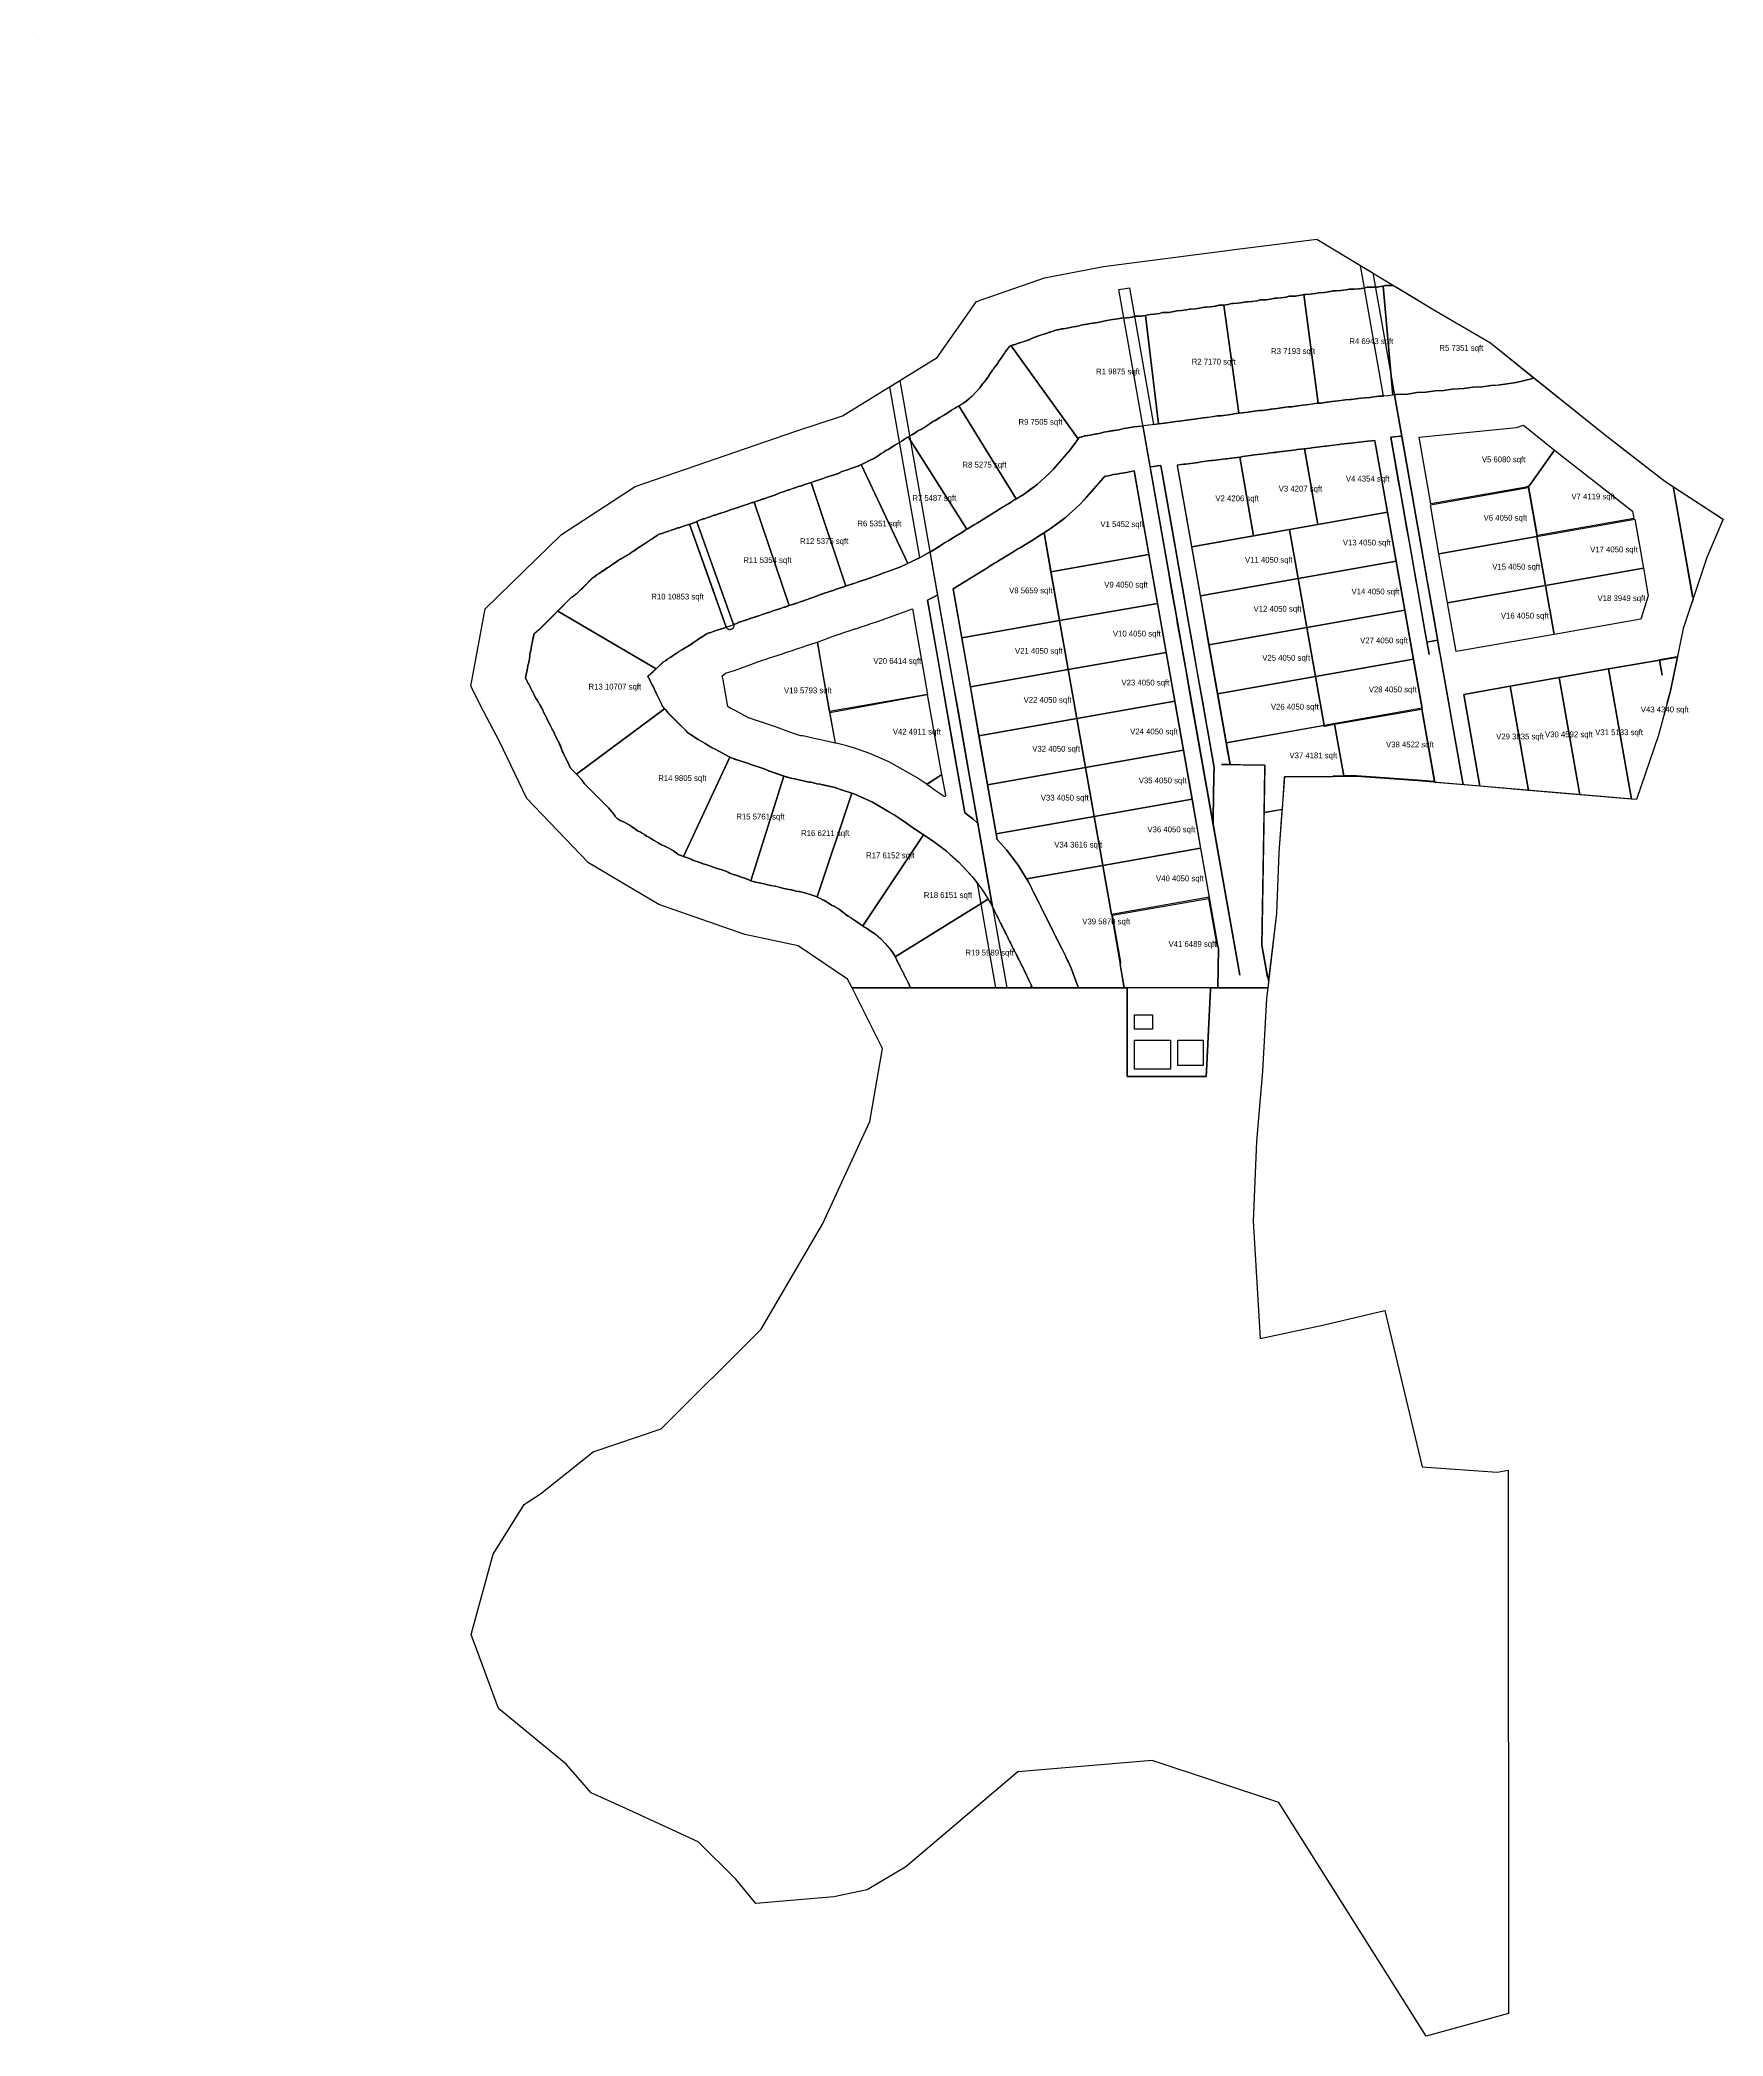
# Model space of a CAD drawing. Header units: metres. Extents: x 0 to 464, y -551 to 0.
import ezdxf

# ---------------------------------------------------------------- set-up
doc = ezdxf.new("R2010")
doc.units = ezdxf.units.M
for name, color, linetype in [('COLONY', 3, 'Continuous'), ('CORNERS', 52, 'Continuous'), ('MEDIANS', 94, 'Continuous'), ('PARKS', 82, 'Continuous'), ('PLOTS', 1, 'Continuous'), ('PROMENADE', 62, 'Continuous'), ('RESORT', 2, 'Continuous'), ('ROADS', 8, 'Continuous'), ('TEXT', 7, 'Continuous'), ('UTILITIES', 6, 'Continuous'), ('WALKWAY', 33, 'Continuous')]:
    doc.layers.add(name, color=color, linetype=linetype)

msp = doc.modelspace()

# ---------------------------------------------------------------- linework, layer by layer
at = {"layer": 'COLONY'}
msp.add_lwpolyline([(300, -261.53), (224.09, -261.53), (222.88, -259.14), (209.26, -249.96), (194.47, -246.82), (170.8, -238.57), (151.35, -227.07), (134.39, -209.29), (126.82, -193.61), (122.36, -185.17), (118.94, -178.32), (122.83, -156.97), (143.97, -136.46), (164.23, -123.19), (208.6, -107.93), (221.48, -103.71), (247.6, -87.66), (258.4, -72.16), (277.21, -65.62), (293.47, -62.5), (331.12, -57.65), (352.37, -54.94), (384.19, -74.16), (400.25, -83.6), (431.09, -108.36), (448.39, -121.73), (464.45, -132.24), (460.01, -142.83), (453.45, -162.43), (449.83, -179.95), (446.64, -191.8), (440.55, -209.62), (380.23, -204.48), (363.26, -203.28), (343.39, -203.37), (341.9, -224.25), (341.2, -241.03), (338.8, -261.53), (323.16, -261.53), (323.16, -261.54), (323.12, -261.57), (323.09, -261.61), (323.07, -261.65), (323.05, -261.69), (323.03, -261.74), (323.01, -261.78), (323.01, -261.83), (323, -261.88), (321.9, -284.57), (321.78, -286), (300, -286), (300, -261.53)], close=True, dxfattribs=at)
at = {"layer": 'CORNERS'}
for points in [[(450.76, -123.67), (450.76, -123.66), (450.76, -123.65), (450.76, -123.64), (450.76, -123.63), (450.76, -123.62), (450.76, -123.61), (450.76, -123.6), (450.77, -123.59), (450.77, -123.58), (450.77, -123.57), (450.78, -123.57), (450.78, -123.56), (450.78, -123.55), (450.79, -123.54), (450.79, -123.53), (450.8, -123.52), (450.81, -123.52), (450.81, -123.51), (450.82, -123.5), (450.83, -123.5), (450.84, -123.49), (450.84, -123.48), (450.85, -123.48), (450.86, -123.47), (450.87, -123.47), (450.88, -123.47), (450.89, -123.46), (450.89, -123.46), (450.9, -123.46), (450.91, -123.45), (450.92, -123.45), (450.93, -123.45), (450.94, -123.45), (450.95, -123.45), (450.96, -123.45), (450.97, -123.45), (450.98, -123.45), (450.99, -123.45), (451, -123.45), (451.01, -123.46), (451.02, -123.46), (451.03, -123.46), (451.04, -123.47), (451.05, -123.47), (451.05, -123.47), (451.06, -123.48), (451.07, -123.48), (464.31, -132.15), (464.31, -132.15), (464.32, -132.16), (464.33, -132.16), (464.34, -132.17), (464.34, -132.18), (464.35, -132.18), (464.36, -132.19), (464.36, -132.2), (464.37, -132.21), (464.37, -132.22), (464.38, -132.23), (464.38, -132.23), (464.39, -132.24), (464.39, -132.25), (464.39, -132.26), (464.4, -132.27), (464.4, -132.28), (464.4, -132.29), (464.4, -132.3), (464.4, -132.31), (464.4, -132.32), (464.4, -132.33), (464.4, -132.34), (464.4, -132.35), (464.4, -132.36), (464.39, -132.37), (464.39, -132.38), (464.39, -132.39), (464.38, -132.4), (460.01, -142.83), (460.01, -142.83), (460.01, -142.83), (460.01, -142.83), (456.41, -153.58), (456.41, -153.59), (456.4, -153.6), (456.4, -153.61), (456.4, -153.62), (456.39, -153.62), (456.39, -153.63), (456.38, -153.64), (456.37, -153.65), (456.37, -153.66), (456.36, -153.66), (456.35, -153.67), (456.35, -153.68), (456.34, -153.68), (456.33, -153.69), (456.32, -153.69), (456.31, -153.7), (456.31, -153.7), (456.3, -153.71), (456.29, -153.71), (456.28, -153.71), (456.27, -153.72), (456.26, -153.72), (456.25, -153.72), (456.24, -153.72), (456.23, -153.72), (456.22, -153.72), (456.21, -153.72), (456.2, -153.72), (456.19, -153.72), (456.18, -153.72), (456.17, -153.72), (456.16, -153.71), (456.15, -153.71), (456.14, -153.71), (456.14, -153.7), (456.13, -153.7), (456.12, -153.69), (456.11, -153.69), (456.1, -153.68), (456.09, -153.68), (456.09, -153.67), (456.08, -153.66), (456.07, -153.66), (456.07, -153.65), (456.06, -153.64), (456.05, -153.63), (456.05, -153.62), (456.04, -153.62), (456.04, -153.61), (456.04, -153.6), (456.03, -153.59), (456.03, -153.58), (456.03, -153.57), (456.02, -153.56), (456.02, -153.55), (450.76, -123.69), (450.76, -123.68), (450.76, -123.67)], [(248.58, -202.88), (248.58, -202.88), (248.59, -202.88), (248.6, -202.87), (248.61, -202.87), (248.62, -202.87), (248.63, -202.86), (248.64, -202.86), (248.65, -202.86), (248.66, -202.86), (248.67, -202.86), (248.68, -202.86), (248.69, -202.86), (248.7, -202.86), (248.71, -202.86), (248.72, -202.87), (248.73, -202.87), (248.74, -202.87), (248.75, -202.87), (248.76, -202.88), (248.77, -202.88), (248.77, -202.89), (248.78, -202.89), (248.79, -202.9), (248.8, -202.9), (248.81, -202.91), (248.81, -202.92), (248.82, -202.92), (248.83, -202.93), (248.83, -202.94), (248.84, -202.95), (248.84, -202.96), (248.85, -202.96), (248.85, -202.97), (248.86, -202.98), (248.86, -202.99), (248.86, -203), (248.87, -203.01), (248.87, -203.02), (248.87, -203.03), (249.84, -208.52), (249.84, -208.52), (249.84, -208.53), (249.84, -208.54), (249.84, -208.55), (249.84, -208.56), (249.84, -208.57), (249.84, -208.58), (249.84, -208.59), (249.84, -208.6), (249.83, -208.61), (249.83, -208.62), (249.83, -208.63), (249.82, -208.64), (249.82, -208.65), (249.81, -208.66), (249.81, -208.66), (249.8, -208.67), (249.8, -208.68), (249.79, -208.69), (249.78, -208.69), (249.78, -208.7), (249.77, -208.71), (249.76, -208.71), (249.76, -208.72), (249.75, -208.72), (249.74, -208.73), (249.73, -208.73), (249.72, -208.74), (249.71, -208.74), (249.7, -208.74), (249.69, -208.75), (249.68, -208.75), (249.67, -208.75), (249.67, -208.75), (249.66, -208.75), (249.65, -208.75), (249.64, -208.75), (249.63, -208.75), (249.62, -208.75), (249.61, -208.75), (249.6, -208.75), (249.59, -208.75), (249.58, -208.74), (249.57, -208.74), (249.56, -208.74), (249.55, -208.73), (249.54, -208.73), (249.53, -208.72), (249.53, -208.72), (247.05, -207.06), (247.04, -207.06), (247.04, -207.06), (247.03, -207.06), (246.31, -206.51), (246.31, -206.51), (246.31, -206.51), (246.31, -206.51), (244.97, -205.6), (244.97, -205.59), (244.96, -205.59), (244.95, -205.58), (244.94, -205.57), (244.94, -205.57), (244.93, -205.56), (244.92, -205.55), (244.92, -205.54), (244.91, -205.54), (244.91, -205.53), (244.9, -205.52), (244.9, -205.51), (244.89, -205.5), (244.89, -205.49), (244.89, -205.48), (244.89, -205.47), (244.88, -205.46), (244.88, -205.45), (244.88, -205.44), (244.88, -205.43), (244.88, -205.42), (244.88, -205.41), (244.88, -205.4), (244.89, -205.39), (244.89, -205.38), (244.89, -205.38), (244.89, -205.37), (244.9, -205.36), (244.9, -205.35), (244.9, -205.34), (244.91, -205.33), (244.91, -205.32), (244.92, -205.31), (244.92, -205.31), (244.93, -205.3), (244.94, -205.29), (244.94, -205.28), (244.95, -205.28), (244.96, -205.27), (244.97, -205.26), (244.97, -205.26), (248.56, -202.89), (248.56, -202.89), (248.58, -202.88)], [(337.79, -213.37), (337.79, -213.36), (337.79, -213.35), (337.79, -213.34), (337.79, -213.33), (337.79, -213.32), (337.8, -213.31), (337.8, -213.3), (337.8, -213.29), (337.81, -213.28), (337.81, -213.28), (337.82, -213.27), (337.82, -213.26), (337.83, -213.25), (337.84, -213.24), (337.84, -213.24), (337.85, -213.23), (337.86, -213.22), (337.87, -213.22), (337.87, -213.21), (337.88, -213.21), (337.89, -213.2), (337.9, -213.2), (337.91, -213.19), (337.92, -213.19), (337.93, -213.19), (337.94, -213.18), (337.95, -213.18), (337.95, -213.18), (342.5, -212.37), (342.5, -212.37), (342.51, -212.37), (342.52, -212.37), (342.53, -212.37), (342.54, -212.37), (342.55, -212.37), (342.56, -212.37), (342.57, -212.37), (342.58, -212.38), (342.59, -212.38), (342.6, -212.38), (342.61, -212.39), (342.61, -212.39), (342.62, -212.39), (342.63, -212.4), (342.64, -212.4), (342.65, -212.41), (342.66, -212.41), (342.66, -212.42), (342.67, -212.43), (342.68, -212.43), (342.68, -212.44), (342.69, -212.45), (342.7, -212.45), (342.7, -212.46), (342.71, -212.47), (342.71, -212.48), (342.71, -212.49), (342.72, -212.5), (342.72, -212.51), (342.72, -212.51), (342.73, -212.52), (342.73, -212.53), (342.73, -212.54), (342.73, -212.55), (342.73, -212.56), (342.73, -212.57), (342.73, -212.58), (342.73, -212.59), (341.9, -224.25), (341.9, -224.25), (341.9, -224.25), (341.9, -224.25), (341.2, -241.02), (341.2, -241.02), (341.2, -241.04), (341.2, -241.04), (339.15, -258.56), (339.15, -258.56), (339.15, -258.58), (339.14, -258.58), (339.14, -258.59), (339.14, -258.6), (339.13, -258.61), (339.13, -258.62), (339.13, -258.63), (339.12, -258.64), (339.12, -258.65), (339.11, -258.66), (339.1, -258.66), (339.1, -258.67), (339.09, -258.68), (339.08, -258.68), (339.08, -258.69), (339.07, -258.7), (339.06, -258.7), (339.05, -258.71), (339.04, -258.71), (339.04, -258.72), (339.03, -258.72), (339.02, -258.73), (339.01, -258.73), (339, -258.73), (338.99, -258.73), (338.98, -258.73), (338.97, -258.74), (338.96, -258.74), (338.95, -258.74), (338.94, -258.74), (338.93, -258.74), (338.92, -258.74), (338.91, -258.73), (338.9, -258.73), (338.89, -258.73), (338.88, -258.73), (338.87, -258.72), (338.86, -258.72), (338.86, -258.71), (338.85, -258.71), (338.84, -258.7), (338.83, -258.7), (338.82, -258.69), (338.82, -258.69), (338.81, -258.68), (338.8, -258.67), (338.79, -258.66), (338.79, -258.66), (338.78, -258.65), (338.78, -258.64), (338.77, -258.63), (338.77, -258.62), (338.76, -258.61), (338.76, -258.61), (338.76, -258.6), (338.76, -258.59), (338.75, -258.57), (338.75, -258.57), (337.2, -249.8), (337.2, -249.8), (337.2, -249.78), (337.2, -249.78), (337.2, -249.76), (337.2, -249.76), (337.79, -213.38), (337.79, -213.37)]]:
    msp.add_lwpolyline(points, close=True, dxfattribs=at)
at = {"layer": 'MEDIANS'}
for points in [[(382.08, -162.43), (380.02, -150.74), (379.7, -148.92), (379.21, -146.16), (377.89, -138.66), (377.8, -138.18), (377.73, -137.78), (377.47, -136.31), (377.31, -135.42), (375.42, -124.67), (374.93, -121.91), (372.77, -109.61), (374.6, -109.41), (374.63, -109.41), (375.69, -109.36), (375.76, -109.35), (377.89, -121.39), (378.8, -126.57), (378.91, -127.17), (380.1, -133.94), (380.27, -134.89), (382.25, -146.13), (382.48, -147.45), (382.65, -148.4), (382.74, -148.88), (382.97, -150.22), (384.87, -160.96), (384.9, -161.14), (385.36, -163.73), (386.32, -169.19), (385.69, -165.63), (382.73, -166.16), (383.34, -169.62), (382.08, -162.43)], [(316.85, -177.51), (316.72, -176.8), (316.64, -176.35), (316.56, -175.86), (316.56, -175.86), (316.07, -173.1), (315.47, -169.68), (314.99, -167), (313.85, -160.54), (313.85, -160.54), (313.69, -159.59), (312.47, -152.69), (311.79, -148.85), (311.47, -147.03), (311.3, -146.07), (306.32, -117.82), (308.04, -117.62), (308.26, -117.56), (308.32, -117.55), (309.29, -117.44), (312.04, -133), (314.91, -149.27), (315.15, -150.65), (317.12, -161.83), (318, -166.82), (319.18, -173.52), (320.76, -182.47), (321.88, -188.85), (322, -189.49), (322.05, -189.79), (323.99, -200.76), (323.95, -202.84), (323.95, -202.84), (323.76, -214.71), (323.73, -216.55), (322.26, -208.18), (318.62, -187.55), (318.62, -187.55), (318.45, -186.61), (316.85, -177.51)], [(248.02, -172.24), (247.83, -171.18), (244.9, -154.59), (246.77, -153.71), (246.78, -153.7), (247.08, -153.52), (247.1, -153.5), (247.14, -153.47), (247.18, -153.45), (247.23, -153.43), (247.25, -153.42), (247.71, -153.19), (252.12, -178.21), (253.34, -185.13), (255.59, -197.9), (256.04, -200.46), (256.53, -203.22), (258.81, -216.17), (257.43, -214.92), (255.26, -213.31), (254.98, -211.72), (251.66, -192.91), (248.02, -172.24)]]:
    msp.add_lwpolyline(points, close=True, dxfattribs=at)
at = {"layer": 'PARKS'}
msp.add_lwpolyline([(0, 0), (0, 0), (0, 0), (0, 0)], close=True, dxfattribs=at)
at = {"layer": 'PLOTS'}
for points in [[(327.15, -73.08), (327.92, -72.96), (327.93, -72.96), (327.94, -72.96), (328.44, -72.83), (328.75, -72.75), (328.76, -72.75), (328.77, -72.75), (328.99, -72.75), (329, -72.75), (329.01, -72.75), (329.29, -72.74), (330.45, -72.68), (330.47, -72.68), (330.49, -72.68), (331.92, -72.46), (331.93, -72.46), (331.94, -72.46), (332.44, -72.33), (332.75, -72.25), (332.76, -72.25), (332.77, -72.25), (332.99, -72.25), (333, -72.25), (333.01, -72.25), (333.29, -72.24), (334.45, -72.18), (334.47, -72.18), (334.49, -72.18), (334.64, -72.15), (334.88, -72.12), (335.64, -72), (335.92, -71.96), (335.93, -71.96), (335.94, -71.96), (336.44, -71.83), (336.75, -71.75), (336.76, -71.75), (336.77, -71.75), (336.99, -71.75), (337, -71.75), (337.01, -71.75), (337.29, -71.74), (338.45, -71.68), (338.47, -71.68), (338.49, -71.68), (339.92, -71.46), (339.93, -71.46), (339.94, -71.46), (340.44, -71.33), (340.75, -71.25), (340.76, -71.25), (340.77, -71.25), (340.99, -71.25), (341, -71.25), (341.01, -71.25), (341.29, -71.24), (342.45, -71.18), (342.47, -71.18), (342.49, -71.18), (343.92, -70.96), (343.93, -70.96), (343.94, -70.96), (344.44, -70.83), (344.75, -70.75), (344.76, -70.75), (344.77, -70.75), (344.99, -70.75), (345, -70.75), (345.01, -70.75), (345.29, -70.74), (346.45, -70.68), (346.47, -70.68), (346.49, -70.68), (347.92, -70.46), (347.93, -70.46), (347.94, -70.46), (348.44, -70.33), (348.74, -70.26), (352.69, -100.25), (352.49, -100.26), (352.48, -100.26), (352.47, -100.26), (350.43, -100.56), (349.44, -100.71), (349.42, -100.71), (348.49, -100.76), (348.48, -100.76), (348.47, -100.76), (346.43, -101.06), (345.44, -101.21), (345.42, -101.21), (344.49, -101.26), (344.48, -101.26), (344.47, -101.26), (342.43, -101.56), (341.44, -101.71), (341.42, -101.71), (340.49, -101.76), (340.48, -101.76), (340.47, -101.76), (339.54, -101.9), (339.24, -101.94), (337.44, -102.21), (337.42, -102.21), (336.49, -102.26), (336.48, -102.26), (336.47, -102.26), (334.43, -102.56), (333.44, -102.71), (333.42, -102.71), (332.49, -102.76), (332.48, -102.76), (332.47, -102.76), (330.82, -103), (326.69, -73.15), (327.15, -73.08)], [(348.75, -70.25), (348.76, -70.25), (348.77, -70.25), (348.99, -70.25), (349, -70.25), (349.01, -70.25), (349.29, -70.24), (350.45, -70.18), (350.47, -70.18), (350.49, -70.18), (351.92, -69.96), (351.93, -69.96), (351.94, -69.96), (352.44, -69.83), (352.75, -69.75), (352.76, -69.75), (352.77, -69.75), (352.99, -69.75), (353, -69.75), (353.01, -69.75), (354.21, -69.69), (354.21, -69.69), (354.45, -69.68), (354.47, -69.68), (354.49, -69.68), (355.92, -69.46), (355.93, -69.46), (355.94, -69.46), (356.44, -69.33), (356.75, -69.25), (356.76, -69.25), (356.77, -69.25), (357.49, -69.25), (357.5, -69.25), (357.51, -69.25), (357.79, -69.24), (358.95, -69.18), (358.97, -69.18), (358.99, -69.18), (360.42, -68.96), (360.43, -68.96), (360.44, -68.96), (360.94, -68.83), (361.25, -68.75), (361.26, -68.75), (361.27, -68.75), (362.49, -68.75), (362.5, -68.75), (362.51, -68.75), (362.79, -68.74), (363.95, -68.68), (363.97, -68.68), (363.99, -68.68), (365.42, -68.46), (365.43, -68.46), (365.44, -68.46), (365.94, -68.33), (366.25, -68.25), (366.26, -68.25), (366.27, -68.25), (367.49, -68.25), (367.5, -68.25), (367.51, -68.25), (367.79, -68.24), (368.95, -68.18), (368.97, -68.18), (368.99, -68.18), (370.42, -67.96), (370.43, -67.96), (370.44, -67.96), (370.61, -67.92), (373.31, -98.01), (371.94, -98.21), (371.92, -98.21), (369.49, -98.33), (369.48, -98.33), (369.47, -98.33), (366.94, -98.71), (366.92, -98.71), (364.49, -98.83), (364.48, -98.83), (364.47, -98.83), (361.94, -99.21), (361.92, -99.21), (361.46, -99.23), (360.25, -99.29), (360.23, -99.29), (360.21, -99.29), (359.11, -99.46), (357.44, -99.71), (357.42, -99.71), (357.38, -99.71), (357.36, -99.71), (356.49, -99.76), (356.48, -99.76), (356.47, -99.76), (354.43, -100.06), (353.44, -100.21), (353.42, -100.21), (352.69, -100.25), (348.74, -70.26), (348.75, -70.25)], [(370.94, -67.83), (371.25, -67.75), (371.26, -67.75), (371.27, -67.75), (372.99, -67.75), (373, -67.75), (373.01, -67.75), (373.53, -67.72), (374.01, -68.01), (374.02, -68.02), (374.03, -68.04), (374.05, -68.07), (374.07, -68.09), (374.09, -68.11), (374.11, -68.13), (374.14, -68.14), (374.16, -68.16), (374.19, -68.17), (374.22, -68.17), (374.24, -68.18), (374.24, -68.18), (374.26, -68.18), (374.27, -68.18), (374.28, -68.18), (374.29, -68.19), (374.3, -68.19), (374.31, -68.19), (374.32, -68.2), (374.33, -68.2), (374.33, -68.21), (379.85, -71.54), (384.19, -74.16), (400.23, -83.59), (400.24, -83.6), (400.26, -83.61), (400.27, -83.61), (411.98, -93.02), (411.99, -93.03), (412, -93.03), (412.01, -93.04), (412.01, -93.04), (412.02, -93.06), (412.02, -93.06), (412.03, -93.07), (412.03, -93.08), (412.04, -93.09), (412.04, -93.09), (412.05, -93.11), (412.05, -93.11), (412.05, -93.12), (412.05, -93.13), (412.06, -93.14), (412.06, -93.15), (412.06, -93.16), (412.06, -93.17), (412.06, -93.18), (412.06, -93.19), (412.06, -93.2), (412.06, -93.21), (412.06, -93.22), (412.06, -93.22), (412.05, -93.24), (412.05, -93.24), (412.05, -93.26), (412.04, -93.26), (412.04, -93.27), (412.04, -93.28), (412.03, -93.29), (412.02, -93.29), (412.02, -93.31), (412.01, -93.31), (412, -93.32), (412, -93.32), (411.99, -93.33), (411.98, -93.34), (411.97, -93.34), (411.97, -93.35), (411.96, -93.35), (411.95, -93.36), (411.94, -93.36), (411.93, -93.37), (411.92, -93.37), (411.67, -93.46), (411.62, -93.48), (411.62, -93.48), (411.6, -93.48), (411.6, -93.48), (407.32, -94.56), (407.32, -94.56), (407.3, -94.56), (407.3, -94.56), (406.16, -94.73), (402.94, -95.21), (402.94, -95.21), (402.92, -95.21), (402.92, -95.21), (402.36, -95.24), (400.49, -95.33), (400.48, -95.33), (400.47, -95.33), (397.94, -95.71), (397.94, -95.71), (397.92, -95.71), (397.92, -95.71), (395.49, -95.83), (395.48, -95.83), (395.47, -95.83), (392.94, -96.21), (392.94, -96.21), (392.92, -96.21), (392.92, -96.21), (389.74, -96.37), (389.73, -96.37), (389.72, -96.37), (387.44, -96.71), (387.44, -96.71), (387.42, -96.71), (387.42, -96.71), (384.99, -96.83), (384.98, -96.83), (384.97, -96.83), (382.44, -97.21), (382.44, -97.21), (382.42, -97.21), (382.42, -97.21), (379.99, -97.33), (379.98, -97.33), (379.97, -97.33), (377.44, -97.71), (377.44, -97.71), (377.42, -97.71), (377.42, -97.71), (375.7, -97.8), (375.69, -97.8), (375.68, -97.8), (375.67, -97.8), (375.67, -97.8), (375.64, -97.79), (375.64, -97.79), (375.63, -97.79), (375.6, -97.79), (375.57, -97.79), (375.54, -97.79), (375.51, -97.8), (375.5, -97.81), (375.49, -97.81), (374.94, -97.83), (374.24, -97.87), (374.23, -97.87), (374.22, -97.87), (373.31, -98.01), (370.61, -67.92), (370.94, -67.83)], [(268.55, -84.17), (268.55, -84.17), (268.57, -84.17), (268.57, -84.17), (268.66, -84.15), (268.83, -84.1), (268.85, -84.1), (268.86, -84.09), (270.05, -83.67), (270.05, -83.67), (270.07, -83.67), (270.07, -83.67), (270.33, -83.6), (270.35, -83.6), (270.36, -83.59), (271.4, -83.23), (271.55, -83.17), (271.55, -83.17), (271.57, -83.17), (271.57, -83.17), (271.84, -83.1), (271.85, -83.1), (271.86, -83.09), (273.23, -82.62), (273.24, -82.61), (273.25, -82.6), (273.86, -82.32), (274.26, -82.13), (274.27, -82.13), (274.27, -82.12), (274.29, -82.12), (274.29, -82.12), (274.3, -82.11), (274.31, -82.11), (274.34, -82.1), (274.35, -82.1), (274.36, -82.1), (275.35, -81.74), (275.55, -81.67), (275.55, -81.67), (275.57, -81.67), (275.57, -81.67), (275.83, -81.6), (275.85, -81.6), (275.86, -81.59), (276.9, -81.23), (277.05, -81.17), (277.05, -81.17), (277.07, -81.17), (277.07, -81.17), (277.33, -81.1), (277.35, -81.1), (277.36, -81.09), (278.4, -80.73), (278.55, -80.67), (278.55, -80.67), (278.57, -80.67), (278.57, -80.67), (278.83, -80.6), (278.85, -80.6), (278.86, -80.59), (279.9, -80.23), (280.05, -80.17), (280.05, -80.17), (280.07, -80.17), (280.07, -80.17), (280.34, -80.1), (280.35, -80.1), (280.36, -80.1), (280.59, -80.02), (280.6, -80.01), (280.6, -80.01), (280.62, -80.01), (280.62, -80.01), (280.63, -80.01), (280.92, -79.96), (280.93, -79.96), (280.94, -79.96), (281.91, -79.72), (281.92, -79.71), (281.92, -79.71), (281.94, -79.71), (281.95, -79.71), (281.95, -79.71), (282.46, -79.68), (282.47, -79.68), (282.48, -79.68), (282.64, -79.65), (282.65, -79.65), (282.66, -79.65), (282.67, -79.65), (282.68, -79.65), (282.7, -79.65), (282.7, -79.65), (282.71, -79.65), (282.74, -79.65), (282.77, -79.65), (282.79, -79.64), (282.82, -79.63), (282.83, -79.63), (282.84, -79.63), (282.85, -79.62), (282.85, -79.62), (283.92, -79.46), (283.93, -79.46), (283.94, -79.46), (285.12, -79.16), (285.13, -79.16), (285.13, -79.16), (285.14, -79.16), (285.91, -79.04), (286.42, -78.96), (286.43, -78.96), (286.44, -78.96), (287.62, -78.66), (287.63, -78.66), (287.63, -78.66), (287.64, -78.66), (288.41, -78.54), (288.92, -78.46), (288.93, -78.46), (288.94, -78.46), (289.92, -78.21), (289.92, -78.21), (289.94, -78.21), (289.94, -78.21), (290.46, -78.18), (290.47, -78.18), (290.48, -78.18), (290.75, -78.14), (291.87, -77.97), (291.92, -77.96), (291.93, -77.96), (291.94, -77.96), (293.12, -77.66), (293.13, -77.66), (293.13, -77.66), (293.14, -77.66), (293.91, -77.54), (294.42, -77.46), (294.43, -77.46), (294.44, -77.46), (295.42, -77.21), (295.42, -77.21), (295.44, -77.21), (295.44, -77.21), (295.96, -77.18), (295.97, -77.18), (295.98, -77.18), (297.42, -76.96), (297.43, -76.96), (297.44, -76.96), (297.71, -76.89), (297.94, -76.83), (298.25, -76.75), (298.25, -76.75), (298.26, -76.75), (298.27, -76.75), (298.27, -76.75), (298.49, -76.75), (298.5, -76.75), (298.51, -76.75), (299.87, -76.68), (299.88, -76.68), (299.9, -76.68), (299.95, -76.68), (299.97, -76.68), (299.99, -76.68), (300.72, -76.57), (301.42, -76.46), (301.43, -76.46), (301.44, -76.46), (301.71, -76.39), (301.94, -76.33), (302.25, -76.25), (302.25, -76.25), (302.26, -76.25), (302.27, -76.25), (302.27, -76.25), (302.49, -76.25), (302.5, -76.25), (302.51, -76.25), (302.79, -76.24), (303.4, -76.21), (303.95, -76.18), (303.97, -76.18), (303.99, -76.18), (305.1, -76.01), (305.1, -76.01), (305.1, -76.02), (308.65, -105.95), (308.65, -105.95), (308.64, -105.96), (306.94, -106.21), (306.93, -106.21), (306.93, -106.21), (306.92, -106.21), (306.91, -106.21), (305.99, -106.26), (305.98, -106.26), (305.97, -106.26), (303.25, -106.66), (303.02, -106.7), (302.98, -106.7), (302.97, -106.7), (302.97, -106.7), (302.94, -106.71), (302.93, -106.71), (302.93, -106.71), (302.92, -106.71), (302.18, -106.75), (302.01, -106.76), (301.99, -106.76), (301.98, -106.76), (301.97, -106.76), (300.85, -106.93), (300.84, -106.93), (300.83, -106.93), (300.57, -107), (300.32, -107.06), (300.31, -107.06), (300.31, -107.06), (300.3, -107.06), (299.09, -107.24), (299.07, -107.24), (299.05, -107.24), (297.82, -107.56), (297.81, -107.56), (297.81, -107.56), (297.8, -107.56), (296.56, -107.75), (296.24, -107.79), (295.35, -107.93), (295.34, -107.93), (295.33, -107.93), (295.25, -107.95), (295.06, -108), (294.82, -108.06), (294.81, -108.06), (294.81, -108.06), (294.8, -108.06), (293.59, -108.24), (293.57, -108.24), (293.55, -108.24), (292.32, -108.56), (292.31, -108.56), (292.31, -108.56), (292.3, -108.56), (291.59, -108.66), (291.09, -108.74), (291.07, -108.74), (291.05, -108.74), (289.82, -109.06), (289.81, -109.06), (289.81, -109.06), (289.8, -109.06), (288.41, -109.27), (288.4, -109.27), (288.4, -109.27), (288.39, -109.27), (288.36, -109.27), (288.33, -109.27), (288.3, -109.27), (288.26, -109.28), (288.24, -109.29), (288.24, -109.29), (288.22, -109.29), (288.22, -109.29), (288.2, -109.3), (288.2, -109.3), (288.19, -109.3), (288.17, -109.3), (288.09, -109.32), (288.06, -109.32), (288.03, -109.33), (287.62, -109.48), (287.62, -109.48), (287.6, -109.48), (287.6, -109.48), (287.3, -109.56), (287.28, -109.56), (287.27, -109.57), (287.22, -109.58), (286.78, -109.74), (286.69, -109.77), (286.64, -109.85), (286.5, -110.04), (268, -84.37), (268.55, -84.17)], [(305.41, -75.96), (305.43, -75.96), (305.45, -75.96), (305.85, -75.85), (306.31, -75.73), (306.32, -75.73), (306.33, -75.73), (307.26, -75.69), (307.45, -75.68), (307.47, -75.68), (307.49, -75.68), (308.15, -75.58), (308.92, -75.46), (308.93, -75.46), (308.94, -75.46), (309.44, -75.33), (309.75, -75.25), (309.76, -75.25), (309.77, -75.25), (309.99, -75.25), (310, -75.25), (310.01, -75.25), (310.29, -75.24), (311.45, -75.18), (311.47, -75.18), (311.49, -75.18), (312.91, -74.96), (312.93, -74.96), (312.95, -74.96), (313.35, -74.85), (313.81, -74.73), (313.82, -74.73), (313.83, -74.73), (314.76, -74.69), (314.95, -74.68), (314.97, -74.68), (314.99, -74.68), (315.65, -74.58), (316.42, -74.46), (316.43, -74.46), (316.44, -74.46), (316.94, -74.33), (317.25, -74.25), (317.26, -74.25), (317.27, -74.25), (317.49, -74.25), (317.5, -74.25), (317.51, -74.25), (317.83, -74.23), (317.98, -74.23), (318.95, -74.18), (318.97, -74.18), (318.99, -74.18), (320.42, -73.96), (320.43, -73.96), (320.44, -73.96), (320.94, -73.83), (321.25, -73.75), (321.26, -73.75), (321.27, -73.75), (321.49, -73.75), (321.5, -73.75), (321.51, -73.75), (321.79, -73.74), (322.95, -73.68), (322.97, -73.68), (322.99, -73.68), (324.41, -73.46), (324.43, -73.46), (324.45, -73.46), (324.85, -73.35), (325.31, -73.23), (325.32, -73.23), (325.33, -73.23), (326.26, -73.19), (326.45, -73.18), (326.47, -73.18), (326.49, -73.18), (326.69, -73.15), (330.82, -103), (329.44, -103.21), (329.42, -103.21), (329.34, -103.21), (329.24, -103.22), (329.23, -103.22), (329.22, -103.22), (325.94, -103.71), (325.92, -103.71), (324.99, -103.76), (324.98, -103.76), (324.97, -103.76), (322.93, -104.06), (321.94, -104.21), (321.92, -104.21), (321.09, -104.25), (320.99, -104.26), (320.98, -104.26), (320.97, -104.26), (317.94, -104.71), (317.92, -104.71), (317.84, -104.71), (317.74, -104.72), (317.73, -104.72), (317.72, -104.72), (314.44, -105.21), (314.42, -105.21), (313.49, -105.26), (313.48, -105.26), (313.47, -105.26), (310.44, -105.71), (310.42, -105.71), (310.34, -105.71), (310.24, -105.72), (310.23, -105.72), (310.22, -105.72), (308.65, -105.95), (305.1, -76.01), (305.41, -75.96)], [(254.82, -100.23), (254.83, -100.22), (254.84, -100.21), (254.84, -100.21), (254.87, -100.19), (254.92, -100.15), (255.58, -99.67), (255.89, -99.45), (256.01, -99.36), (256.01, -99.36), (256.02, -99.35), (256.03, -99.34), (256.03, -99.34), (256.28, -99.11), (257.1, -98.36), (257.11, -98.36), (257.12, -98.35), (258.35, -97.12), (258.36, -97.11), (258.36, -97.1), (259.11, -96.28), (259.34, -96.03), (259.34, -96.03), (259.35, -96.02), (259.36, -96.01), (259.36, -96.01), (260.21, -94.84), (260.21, -94.84), (260.22, -94.83), (260.23, -94.82), (260.23, -94.82), (260.3, -94.7), (260.42, -94.49), (260.43, -94.49), (260.43, -94.48), (260.44, -94.47), (260.52, -94.38), (260.71, -94.17), (260.84, -94.03), (260.85, -94.02), (260.86, -94.01), (261.01, -93.8), (261.27, -93.44), (261.28, -93.44), (261.28, -93.43), (261.28, -93.43), (261.31, -93.41), (261.33, -93.39), (261.35, -93.36), (261.37, -93.33), (261.38, -93.31), (261.38, -93.31), (261.38, -93.29), (261.39, -93.29), (261.39, -93.28), (261.4, -93.27), (261.4, -93.26), (261.71, -92.84), (261.72, -92.83), (261.73, -92.82), (262.17, -92.08), (262.18, -92.07), (262.18, -92.07), (262.19, -92.06), (262.55, -91.57), (262.71, -91.34), (262.72, -91.33), (262.73, -91.32), (262.92, -91), (262.92, -90.99), (262.93, -90.99), (262.94, -90.97), (262.94, -90.97), (262.95, -90.96), (263.34, -90.53), (263.35, -90.52), (263.36, -90.51), (264.21, -89.34), (264.22, -89.33), (264.23, -89.32), (264.67, -88.58), (264.68, -88.57), (264.68, -88.57), (264.69, -88.56), (264.95, -88.2), (265.21, -87.84), (265.22, -87.83), (265.23, -87.82), (265.58, -87.24), (265.67, -87.08), (265.68, -87.07), (265.68, -87.07), (265.69, -87.06), (266.05, -86.57), (266.21, -86.34), (266.22, -86.33), (266.23, -86.32), (266.42, -86), (266.42, -85.99), (266.43, -85.99), (266.44, -85.97), (266.44, -85.97), (266.45, -85.96), (266.82, -85.55), (266.84, -85.53), (266.85, -85.52), (266.86, -85.51), (267.06, -85.24), (267.54, -84.57), (267.55, -84.57), (267.55, -84.56), (267.56, -84.55), (267.56, -84.55), (267.58, -84.54), (267.58, -84.53), (267.59, -84.52), (267.6, -84.52), (267.61, -84.51), (267.61, -84.51), (267.63, -84.5), (267.63, -84.5), (267.64, -84.5), (267.87, -84.41), (268, -84.37), (286.5, -110.04), (286.09, -110.61), (286.09, -110.62), (286.08, -110.63), (286.07, -110.64), (286.07, -110.64), (286.06, -110.66), (286.06, -110.66), (286.04, -110.67), (286.03, -110.69), (286.01, -110.71), (286, -110.73), (285.98, -110.76), (285.98, -110.78), (285.98, -110.78), (285.97, -110.79), (285.97, -110.79), (285.81, -111.01), (285.39, -111.61), (285.39, -111.61), (285.39, -111.61), (285.39, -111.61), (285.39, -111.61), (283.89, -113.6), (283.89, -113.61), (283.89, -113.61), (283.88, -113.62), (283.88, -113.62), (283.18, -114.43), (281.27, -116.63), (280.62, -117.37), (279.7, -118.43), (279.7, -118.43), (279.69, -118.44), (279.69, -118.44), (279.68, -118.45), (278.8, -119.33), (278.44, -119.69), (278.44, -119.69), (278.44, -119.69), (278.44, -119.69), (278.44, -119.69), (278.36, -119.76), (275.17, -122.66), (275.16, -122.67), (275.16, -122.67), (275.15, -122.68), (274.74, -122.98), (274.66, -123.04), (274.46, -123.19), (273.29, -124.06), (271.61, -125.3), (271.6, -125.31), (271.6, -125.31), (271.59, -125.32), (271.59, -125.32), (270.76, -125.81), (269.91, -126.32), (269.43, -126.61), (269.42, -126.62), (269.42, -126.61), (253.58, -100.98), (253.58, -100.98), (253.58, -100.97), (253.58, -100.97), (254.6, -100.36), (254.82, -100.23), (254.82, -100.23)], [(239.91, -109.29), (239.92, -109.29), (239.93, -109.29), (240.56, -108.99), (240.57, -108.98), (240.58, -108.97), (241.73, -108.28), (241.82, -108.23), (241.83, -108.22), (241.84, -108.21), (241.93, -108.15), (242.27, -107.9), (242.31, -107.87), (242.41, -107.79), (242.42, -107.79), (242.43, -107.79), (243.06, -107.49), (243.07, -107.48), (243.08, -107.47), (244.32, -106.73), (244.33, -106.72), (244.34, -106.71), (244.44, -106.64), (245.06, -106.18), (245.08, -106.18), (245.66, -105.82), (245.82, -105.73), (245.83, -105.72), (245.84, -105.71), (245.93, -105.65), (246.41, -105.29), (246.42, -105.29), (246.43, -105.29), (247.06, -104.99), (247.07, -104.98), (247.08, -104.97), (248.23, -104.28), (248.32, -104.23), (248.33, -104.22), (248.34, -104.21), (248.91, -103.79), (248.92, -103.79), (248.93, -103.79), (249.56, -103.49), (249.57, -103.48), (249.58, -103.47), (250.82, -102.73), (250.83, -102.72), (250.84, -102.71), (250.94, -102.64), (251.56, -102.18), (251.58, -102.18), (252.16, -101.82), (252.32, -101.73), (252.33, -101.72), (252.34, -101.71), (252.43, -101.65), (252.91, -101.29), (252.92, -101.29), (252.93, -101.29), (253.56, -100.99), (253.57, -100.98), (253.57, -100.98), (269.42, -126.62), (269.1, -126.81), (269.1, -126.81), (269.1, -126.81), (268.69, -127.06), (268.32, -127.28), (268.31, -127.29), (268.3, -127.3), (268.1, -127.44), (267.61, -127.81), (267.59, -127.81), (265.1, -129.31), (263.8, -130.09), (262.6, -130.81), (262.6, -130.81), (262.6, -130.81), (261.91, -131.23), (261.82, -131.28), (261.81, -131.29), (261.8, -131.3), (261.11, -131.81), (261.09, -131.81), (258.6, -133.31), (257.77, -133.81), (257.3, -134.09), (256.1, -134.81), (256.1, -134.81), (256.1, -134.81), (255.74, -135.03), (239.57, -109.55), (239.91, -109.29)], [(226.73, -117.14), (227.06, -116.99), (227.07, -116.98), (227.08, -116.97), (227.14, -116.94), (227.26, -116.86), (227.28, -116.86), (228.06, -116.49), (228.07, -116.48), (228.08, -116.47), (228.17, -116.42), (228.26, -116.36), (228.28, -116.36), (228.51, -116.25), (229.06, -115.99), (229.07, -115.98), (229.08, -115.97), (229.17, -115.92), (229.26, -115.86), (229.28, -115.86), (229.74, -115.64), (230.06, -115.49), (230.07, -115.48), (230.08, -115.47), (231.32, -114.73), (231.33, -114.72), (231.34, -114.71), (231.44, -114.64), (232.06, -114.18), (232.08, -114.18), (232.66, -113.82), (232.82, -113.73), (232.83, -113.72), (232.84, -113.71), (232.93, -113.65), (233.41, -113.29), (233.42, -113.29), (233.43, -113.29), (234.06, -112.99), (234.07, -112.98), (234.08, -112.97), (235.23, -112.28), (235.32, -112.23), (235.33, -112.22), (235.34, -112.21), (235.91, -111.79), (235.92, -111.79), (235.93, -111.79), (236.56, -111.49), (236.57, -111.48), (236.58, -111.47), (237.82, -110.73), (237.83, -110.72), (237.84, -110.71), (237.94, -110.64), (238.56, -110.18), (238.58, -110.18), (239.16, -109.82), (239.32, -109.73), (239.33, -109.72), (239.34, -109.71), (239.43, -109.65), (239.57, -109.55), (255.74, -135.03), (255.57, -135.13), (255.32, -135.28), (255.31, -135.29), (255.3, -135.3), (255.15, -135.4), (254.61, -135.81), (254.59, -135.81), (252.1, -137.31), (250.8, -138.09), (249.6, -138.81), (249.6, -138.81), (249.6, -138.81), (248.82, -139.28), (248.81, -139.29), (248.8, -139.3), (248.65, -139.4), (248.11, -139.81), (248.09, -139.81), (247.15, -140.38), (244.31, -142.09), (244.29, -142.09), (243.52, -142.47), (243.51, -142.47), (243.5, -142.48), (243.44, -142.51), (243.3, -142.59), (243.3, -142.59), (242.52, -142.97), (242.51, -142.97), (242.5, -142.98), (242.3, -143.09), (242.3, -143.09), (242.06, -143.2), (241.85, -143.3), (241.52, -143.47), (241.51, -143.47), (241.5, -143.48), (241.3, -143.59), (241.29, -143.59), (239.53, -144.43), (226.62, -117.19), (226.73, -117.14)], [(417.92, -113.17), (417.91, -113.18), (411.01, -122.95), (410.15, -123.4), (383.83, -128.04), (380.58, -109.59), (407.47, -106.92), (409.37, -106.31), (417.92, -113.17)], [(315.43, -126.25), (315.42, -126.22), (315.42, -126.22), (315.41, -126.21), (315.41, -126.2), (315.41, -126.19), (315.4, -126.18), (315.4, -126.17), (315.16, -124.8), (313.88, -117.52), (313.88, -117.51), (313.87, -117.5), (313.87, -117.49), (313.87, -117.48), (313.87, -117.47), (313.87, -117.46), (313.88, -117.45), (313.88, -117.44), (313.88, -117.43), (313.88, -117.42), (313.89, -117.41), (313.89, -117.4), (313.9, -117.39), (313.9, -117.39), (313.91, -117.37), (313.91, -117.37), (313.92, -117.36), (313.92, -117.35), (313.93, -117.34), (313.93, -117.34), (313.95, -117.33), (313.95, -117.33), (313.96, -117.32), (313.97, -117.31), (313.98, -117.31), (313.98, -117.3), (314, -117.3), (314, -117.3), (314.02, -117.29), (314.02, -117.29), (314.04, -117.29), (314.04, -117.28), (314.05, -117.28), (314.05, -117.28), (314.2, -117.26), (315.62, -117.08), (315.62, -117.08), (316.12, -117.02), (319.61, -116.61), (319.63, -116.61), (319.95, -116.54), (320.4, -116.43), (320.4, -116.43), (320.42, -116.43), (320.42, -116.43), (321.12, -116.34), (323.12, -116.08), (323.12, -116.08), (323.62, -116.02), (327.11, -115.61), (327.13, -115.61), (327.36, -115.55), (327.37, -115.55), (327.39, -115.55), (327.4, -115.55), (331.08, -115.12), (334.91, -136.87), (317.83, -139.88), (317.82, -139.88), (317.82, -139.87), (315.44, -126.38), (315.44, -126.37), (315.44, -126.36), (315.44, -126.34), (315.44, -126.31), (315.44, -126.28), (315.43, -126.25)], [(331.11, -115.11), (331.11, -115.11), (331.13, -115.11), (331.15, -115.11), (331.15, -115.11), (331.9, -114.93), (331.9, -114.93), (331.92, -114.93), (331.92, -114.93), (332.62, -114.84), (334.62, -114.58), (334.62, -114.58), (335.12, -114.52), (338.61, -114.11), (338.63, -114.11), (338.86, -114.05), (338.87, -114.05), (338.89, -114.05), (338.9, -114.05), (339.59, -113.97), (340.89, -113.81), (340.89, -113.81), (340.9, -113.81), (340.92, -113.81), (340.92, -113.81), (340.94, -113.81), (340.96, -113.82), (340.99, -113.81), (341.02, -113.81), (341.05, -113.8), (341.07, -113.79), (341.08, -113.79), (341.08, -113.79), (341.08, -113.79), (341.29, -113.77), (342.61, -113.61), (342.61, -113.61), (342.63, -113.61), (342.88, -113.55), (342.88, -113.55), (342.88, -113.55), (345.22, -113.28), (346.63, -113.11), (346.88, -113.05), (346.88, -113.05), (346.88, -113.05), (348.95, -112.81), (352.64, -133.74), (344.84, -135.12), (344.84, -135.12), (334.91, -136.87), (331.08, -115.12), (331.11, -115.11)], [(350.61, -112.61), (350.61, -112.61), (350.63, -112.61), (350.88, -112.55), (350.88, -112.55), (350.88, -112.55), (354.61, -112.11), (354.61, -112.11), (354.63, -112.11), (354.88, -112.05), (354.88, -112.05), (354.88, -112.05), (358.15, -111.67), (358.63, -111.61), (358.88, -111.55), (358.88, -111.55), (358.88, -111.55), (359.88, -111.43), (360.68, -111.34), (360.68, -111.34), (360.68, -111.34), (360.85, -111.33), (360.85, -111.33), (360.86, -111.33), (364.82, -110.89), (364.82, -110.89), (364.82, -110.89), (365.51, -110.85), (368.36, -110.55), (368.36, -110.58), (371.85, -130.35), (371.85, -130.35), (371.85, -130.35), (371.85, -130.35), (371.85, -130.35), (352.64, -133.74), (348.95, -112.81), (350.61, -112.61)], [(439.48, -130.01), (439.85, -132.09), (413.23, -136.78), (410.83, -123.2), (417.92, -113.17), (439.48, -130.01)], [(212.83, -122.1), (212.85, -122.1), (212.86, -122.09), (214.05, -121.67), (214.07, -121.67), (214.33, -121.6), (214.35, -121.6), (214.36, -121.59), (214.43, -121.57), (215.51, -121.19), (215.53, -121.18), (215.55, -121.17), (215.57, -121.17), (215.78, -121.12), (215.83, -121.1), (215.85, -121.1), (215.86, -121.09), (217.05, -120.67), (217.07, -120.67), (217.33, -120.6), (217.35, -120.6), (217.36, -120.59), (218.55, -120.17), (218.57, -120.17), (218.84, -120.1), (218.85, -120.1), (218.86, -120.09), (219.77, -119.78), (220.23, -119.62), (220.24, -119.61), (220.25, -119.6), (220.69, -119.4), (221.27, -119.12), (221.28, -119.12), (221.29, -119.12), (221.34, -119.1), (221.35, -119.1), (221.36, -119.1), (221.91, -118.9), (222.55, -118.67), (222.57, -118.67), (222.83, -118.6), (222.85, -118.6), (222.86, -118.59), (224.05, -118.17), (224.07, -118.17), (224.34, -118.1), (224.35, -118.1), (224.36, -118.09), (225.73, -117.62), (225.74, -117.61), (225.75, -117.6), (226.62, -117.19), (239.53, -144.43), (237.3, -145.49), (237.28, -145.49), (233.24, -146.93), (233.12, -146.98), (233.1, -146.98), (232.96, -147.02), (232.8, -147.06), (232.78, -147.06), (232.76, -147.07), (232.43, -147.19), (232.42, -147.19), (232.41, -147.2), (231.8, -147.49), (231.78, -147.49), (227.62, -148.98), (227.6, -148.98), (227.39, -149.03), (227.3, -149.06), (227.28, -149.06), (227.26, -149.07), (226.91, -149.19), (226.12, -149.48), (226.1, -149.48), (225.89, -149.53), (225.8, -149.56), (225.78, -149.56), (225.76, -149.57), (225.59, -149.63), (224.98, -149.85), (224.62, -149.98), (224.6, -149.98), (224.3, -150.06), (224.28, -150.06), (224.26, -150.07), (223.91, -150.19), (223.12, -150.48), (223.1, -150.48), (222.89, -150.53), (222.8, -150.56), (222.78, -150.56), (222.76, -150.57), (222.41, -150.69), (222.37, -150.71), (212.79, -122.11), (212.83, -122.1)], [(306, -141.96), (278.99, -146.73), (278.99, -146.73), (278.99, -146.73), (277.09, -135.98), (277.09, -135.98), (277.09, -135.98), (278.78, -134.94), (278.78, -134.94), (282.42, -132.2), (283.01, -131.75), (283.01, -131.75), (286.93, -128.18), (286.93, -128.18), (288.18, -126.93), (288.18, -126.93), (293.49, -120.81), (293.49, -120.81), (293.76, -120.44), (293.76, -120.44), (293.76, -120.44), (293.77, -120.44), (293.77, -120.44), (293.77, -120.44), (295.25, -120.2), (295.25, -120.2), (296.22, -119.95), (296.22, -119.95), (297.75, -119.7), (297.75, -119.7), (297.86, -119.67), (297.86, -119.67), (299.79, -119.4), (299.79, -119.4), (301.48, -118.99), (301.48, -118.99), (301.94, -118.91), (301.94, -118.91), (301.94, -118.92), (306, -141.96), (306, -141.96), (306, -141.96)], [(198.05, -127.17), (198.07, -127.17), (198.33, -127.1), (198.35, -127.1), (198.36, -127.09), (198.5, -127.05), (199.55, -126.67), (199.57, -126.67), (199.83, -126.6), (199.85, -126.6), (199.86, -126.59), (201.05, -126.17), (201.07, -126.17), (201.34, -126.1), (201.35, -126.1), (201.36, -126.09), (202.27, -125.78), (202.73, -125.62), (202.74, -125.61), (202.75, -125.6), (203.19, -125.4), (203.77, -125.12), (203.78, -125.12), (203.79, -125.12), (203.84, -125.1), (203.85, -125.1), (203.86, -125.1), (204.41, -124.9), (205.05, -124.67), (205.07, -124.67), (205.33, -124.6), (205.35, -124.6), (205.36, -124.59), (206.55, -124.17), (206.57, -124.17), (206.83, -124.1), (206.85, -124.1), (206.86, -124.09), (208.05, -123.67), (208.07, -123.67), (208.33, -123.6), (208.35, -123.6), (208.36, -123.59), (209.55, -123.17), (209.57, -123.17), (209.83, -123.1), (209.85, -123.1), (209.86, -123.09), (211.05, -122.67), (211.07, -122.67), (211.33, -122.6), (211.35, -122.6), (211.36, -122.59), (212.55, -122.17), (212.57, -122.17), (212.79, -122.11), (222.37, -150.71), (221.62, -150.98), (221.6, -150.98), (221.39, -151.03), (221.3, -151.06), (221.28, -151.06), (221.26, -151.07), (220.91, -151.19), (220.12, -151.48), (220.1, -151.48), (219.89, -151.53), (219.8, -151.56), (219.78, -151.56), (219.76, -151.57), (219.41, -151.69), (218.62, -151.98), (218.6, -151.98), (218.39, -152.03), (218.3, -152.06), (218.28, -152.06), (218.26, -152.07), (217.91, -152.19), (217.12, -152.48), (217.1, -152.48), (216.89, -152.53), (216.8, -152.56), (216.78, -152.56), (216.76, -152.57), (216.41, -152.69), (215.62, -152.98), (215.6, -152.98), (215.46, -153.02), (215.3, -153.06), (215.28, -153.06), (215.26, -153.07), (214.93, -153.19), (214.92, -153.19), (214.91, -153.2), (214.3, -153.49), (214.28, -153.49), (210.12, -154.98), (210.1, -154.98), (209.89, -155.03), (209.8, -155.06), (209.78, -155.06), (209.76, -155.07), (209.41, -155.19), (208.62, -155.48), (208.6, -155.48), (208.39, -155.53), (208.3, -155.56), (208.28, -155.56), (208.26, -155.57), (207.69, -155.77), (207.67, -155.78), (207.12, -155.98), (207.1, -155.98), (206.89, -156.03), (206.8, -156.06), (206.78, -156.06), (206.76, -156.07), (206.76, -156.07), (197.1, -127.51), (198.05, -127.17)], [(383.67, -128.27), (410.68, -123.51), (413.07, -137.01), (386.05, -141.78), (383.67, -128.27)], [(181.85, -132.6), (181.86, -132.6), (182.08, -132.52), (183.05, -132.17), (183.07, -132.17), (183.33, -132.1), (183.35, -132.1), (183.36, -132.09), (184.55, -131.67), (184.57, -131.67), (184.83, -131.6), (184.85, -131.6), (184.86, -131.59), (186.05, -131.17), (186.07, -131.17), (186.33, -131.1), (186.35, -131.1), (186.36, -131.09), (187.55, -130.67), (187.57, -130.67), (187.83, -130.6), (187.85, -130.6), (187.86, -130.59), (189.05, -130.17), (189.07, -130.17), (189.33, -130.1), (189.35, -130.1), (189.36, -130.09), (190.55, -129.67), (190.57, -129.67), (190.83, -129.6), (190.85, -129.6), (190.86, -129.59), (192.05, -129.17), (192.07, -129.17), (192.33, -129.1), (192.35, -129.1), (192.36, -129.09), (193.55, -128.67), (193.57, -128.67), (193.83, -128.6), (193.85, -128.6), (193.86, -128.59), (195.05, -128.17), (195.07, -128.17), (195.33, -128.1), (195.35, -128.1), (195.36, -128.09), (196.55, -127.67), (196.57, -127.67), (196.83, -127.6), (196.85, -127.6), (196.86, -127.59), (197.1, -127.51), (206.76, -156.07), (206.41, -156.19), (205.62, -156.48), (205.6, -156.48), (205.39, -156.53), (205.3, -156.56), (205.28, -156.56), (205.26, -156.57), (204.91, -156.69), (204.12, -156.98), (204.1, -156.98), (203.89, -157.03), (203.8, -157.06), (203.78, -157.06), (203.76, -157.07), (203.41, -157.19), (202.62, -157.48), (202.6, -157.48), (202.39, -157.53), (202.3, -157.56), (202.28, -157.56), (202.26, -157.57), (201.91, -157.69), (201.12, -157.98), (201.1, -157.98), (200.89, -158.03), (200.8, -158.06), (200.78, -158.06), (200.76, -158.07), (200.41, -158.19), (199.62, -158.48), (199.6, -158.48), (199.39, -158.53), (199.3, -158.56), (199.28, -158.56), (199.26, -158.57), (198.91, -158.69), (198.12, -158.98), (198.1, -158.98), (197.89, -159.03), (197.8, -159.06), (197.78, -159.06), (197.76, -159.07), (197.41, -159.19), (196.62, -159.48), (196.6, -159.48), (196.39, -159.53), (196.3, -159.56), (196.28, -159.56), (196.26, -159.57), (195.91, -159.69), (195.12, -159.98), (195.1, -159.98), (194.89, -160.03), (194.8, -160.06), (194.78, -160.06), (194.76, -160.07), (194.41, -160.19), (193.62, -160.48), (193.6, -160.48), (193.46, -160.52), (193.3, -160.56), (193.28, -160.56), (193.26, -160.57), (192.93, -160.69), (192.92, -160.69), (192.91, -160.7), (192.46, -160.91), (192.3, -160.99), (192.28, -160.99), (191.42, -161.3), (191.41, -161.3), (191.41, -161.3), (181.25, -132.93), (181.23, -132.88), (181.77, -132.62), (181.78, -132.62), (181.79, -132.62), (181.84, -132.6), (181.85, -132.6)], [(344.84, -135.12), (371.85, -130.35), (374.23, -143.86), (347.22, -148.62), (344.84, -135.12)], [(146.61, -153.86), (146.62, -153.85), (146.62, -153.85), (146.64, -153.84), (146.65, -153.83), (146.66, -153.82), (146.82, -153.73), (146.83, -153.72), (146.84, -153.71), (147.82, -153), (148.01, -152.86), (148.02, -152.85), (148.03, -152.84), (149.1, -151.86), (149.11, -151.86), (149.12, -151.85), (149.81, -151.16), (152.61, -148.36), (152.62, -148.35), (152.62, -148.35), (152.64, -148.34), (152.65, -148.33), (152.66, -148.32), (152.73, -148.28), (152.82, -148.23), (152.83, -148.22), (152.84, -148.21), (153.56, -147.69), (153.57, -147.68), (153.57, -147.68), (153.58, -147.67), (153.8, -147.54), (154.32, -147.23), (154.33, -147.22), (154.34, -147.21), (155.06, -146.69), (155.07, -146.68), (155.07, -146.68), (155.08, -146.67), (155.3, -146.54), (155.82, -146.23), (155.83, -146.22), (155.84, -146.21), (156.56, -145.69), (156.57, -145.68), (156.57, -145.68), (156.58, -145.67), (156.85, -145.51), (157.32, -145.23), (157.33, -145.22), (157.34, -145.21), (157.58, -145.04), (157.66, -144.98), (157.66, -144.98), (157.67, -144.97), (157.68, -144.96), (157.69, -144.96), (157.71, -144.95), (157.71, -144.95), (157.72, -144.95), (157.75, -144.93), (157.77, -144.91), (157.8, -144.89), (157.82, -144.87), (157.82, -144.86), (157.83, -144.86), (157.84, -144.85), (158.04, -144.7), (158.06, -144.68), (158.08, -144.68), (158.82, -144.23), (158.83, -144.22), (158.84, -144.21), (159.22, -143.94), (159.56, -143.68), (159.58, -143.68), (160.22, -143.29), (160.32, -143.23), (160.33, -143.22), (160.34, -143.21), (160.38, -143.18), (160.91, -142.79), (160.92, -142.79), (160.93, -142.79), (161.42, -142.55), (161.56, -142.49), (161.57, -142.48), (161.58, -142.47), (162.82, -141.73), (162.83, -141.72), (162.84, -141.71), (163.56, -141.18), (163.58, -141.18), (163.93, -140.96), (164.32, -140.73), (164.33, -140.72), (164.34, -140.71), (164.72, -140.44), (165.06, -140.18), (165.08, -140.18), (165.43, -139.96), (165.82, -139.73), (165.83, -139.72), (165.84, -139.71), (166.22, -139.44), (166.56, -139.18), (166.58, -139.18), (166.93, -138.96), (167.32, -138.73), (167.33, -138.72), (167.34, -138.71), (167.72, -138.44), (168.06, -138.18), (168.08, -138.18), (168.43, -137.96), (168.82, -137.73), (168.83, -137.72), (168.84, -137.71), (169.22, -137.44), (169.56, -137.18), (169.58, -137.18), (170.32, -136.73), (170.33, -136.72), (170.34, -136.71), (170.48, -136.61), (170.62, -136.5), (170.63, -136.5), (170.64, -136.5), (171.55, -136.17), (171.57, -136.17), (171.59, -136.16), (171.83, -136.1), (171.85, -136.1), (171.86, -136.09), (173.05, -135.67), (173.07, -135.67), (173.33, -135.6), (173.35, -135.6), (173.36, -135.59), (174.55, -135.17), (174.57, -135.17), (174.83, -135.1), (174.85, -135.1), (174.86, -135.09), (176.05, -134.67), (176.07, -134.67), (176.33, -134.6), (176.35, -134.6), (176.36, -134.59), (177.55, -134.17), (177.57, -134.17), (177.83, -134.1), (177.85, -134.1), (177.86, -134.09), (179.05, -133.67), (179.07, -133.67), (179.08, -133.67), (179.22, -133.63), (179.23, -133.63), (179.23, -133.64), (179.23, -133.64), (179.23, -133.64), (179.24, -133.65), (179.24, -133.65), (179.24, -133.65), (183.07, -144.35), (189.4, -162.01), (189.4, -162.02), (189.4, -162.02), (188.13, -162.47), (188.12, -162.48), (188.1, -162.48), (187.89, -162.53), (187.8, -162.56), (187.78, -162.56), (187.76, -162.57), (187.41, -162.69), (186.62, -162.98), (186.6, -162.98), (186.39, -163.03), (186.3, -163.06), (186.28, -163.06), (186.26, -163.07), (185.91, -163.19), (185.12, -163.48), (185.1, -163.48), (184.8, -163.56), (184.78, -163.56), (184.76, -163.57), (184.71, -163.59), (184.15, -163.78), (184.11, -163.8), (184.1, -163.81), (184.1, -163.81), (183.32, -164.28), (183.31, -164.29), (183.3, -164.3), (182.99, -164.52), (182.61, -164.81), (182.59, -164.81), (181.82, -165.28), (181.81, -165.29), (181.8, -165.3), (181.49, -165.52), (181.11, -165.81), (181.09, -165.81), (180.32, -166.28), (180.31, -166.29), (180.3, -166.3), (180.15, -166.4), (179.61, -166.81), (179.59, -166.81), (177.1, -168.31), (177.1, -168.31), (177.1, -168.31), (176.32, -168.78), (176.31, -168.79), (176.3, -168.8), (175.99, -169.02), (175.61, -169.31), (175.59, -169.31), (174.82, -169.78), (174.81, -169.79), (174.8, -169.8), (174.57, -169.97), (174.46, -170.05), (174.11, -170.31), (174.09, -170.31), (173.32, -170.78), (173.31, -170.79), (173.3, -170.8), (173.15, -170.9), (172.61, -171.31), (172.59, -171.31), (172.26, -171.52), (171.93, -171.71), (171.9, -171.73), (171.87, -171.76), (170.44, -173.19), (170.44, -173.19), (170.07, -173.53), (142.87, -157.6), (146.61, -153.86)], [(281.37, -160.24), (254.36, -165), (254.35, -165), (254.35, -165), (251.97, -151.49), (251.97, -151.49), (251.97, -151.49), (255.28, -149.44), (255.28, -149.44), (255.47, -149.3), (255.47, -149.3), (256.88, -148.42), (256.88, -148.42), (256.88, -148.42), (256.89, -148.42), (256.89, -148.42), (256.89, -148.42), (256.89, -148.42), (256.89, -148.42), (256.89, -148.42), (257.27, -148.23), (257.27, -148.23), (257.27, -148.23), (257.28, -148.23), (257.28, -148.23), (257.28, -148.23), (257.28, -148.23), (257.28, -148.23), (257.28, -148.23), (257.28, -148.23), (261.78, -145.44), (261.78, -145.44), (261.97, -145.3), (261.97, -145.3), (263.38, -144.42), (263.38, -144.42), (263.38, -144.42), (263.39, -144.42), (263.39, -144.42), (263.39, -144.42), (263.39, -144.42), (263.39, -144.42), (263.39, -144.42), (263.77, -144.23), (263.77, -144.23), (263.77, -144.23), (263.78, -144.23), (263.78, -144.23), (263.78, -144.23), (263.78, -144.23), (263.78, -144.23), (263.78, -144.23), (263.78, -144.23), (268.28, -141.44), (268.28, -141.44), (268.47, -141.3), (268.47, -141.3), (269.88, -140.42), (269.88, -140.42), (269.88, -140.42), (269.89, -140.42), (269.89, -140.42), (269.89, -140.42), (269.89, -140.42), (269.89, -140.42), (269.89, -140.42), (270.27, -140.23), (270.27, -140.23), (270.27, -140.23), (270.28, -140.23), (270.28, -140.23), (270.28, -140.23), (270.28, -140.23), (270.28, -140.23), (270.28, -140.23), (270.28, -140.23), (274.78, -137.44), (274.78, -137.44), (274.97, -137.3), (274.97, -137.3), (277.09, -135.98), (277.09, -135.98), (277.09, -135.98), (281.37, -160.24), (281.37, -160.24), (281.37, -160.24)], [(317.82, -139.88), (344.84, -135.12), (347.22, -148.62), (320.21, -153.39), (317.82, -139.88)], [(386.05, -141.78), (413.07, -137.01), (415.45, -150.52), (388.43, -155.29), (386.05, -141.78)], [(413.07, -137.01), (440.08, -132.25), (442.46, -145.76), (415.45, -150.52), (413.07, -137.01)], [(278.99, -146.73), (306, -141.96), (308.39, -155.47), (281.37, -160.24), (278.99, -146.73)], [(320.21, -153.39), (347.22, -148.62), (349.6, -162.13), (322.59, -166.9), (320.21, -153.39)], [(347.22, -148.62), (374.23, -143.86), (376.61, -157.37), (349.6, -162.13), (347.22, -148.62)], [(443.81, -153.41), (441.75, -159.81), (417.83, -164.03), (415.45, -150.52), (442.46, -145.76), (443.81, -153.41)], [(388.43, -155.29), (415.45, -150.52), (417.83, -164.03), (390.81, -168.79), (388.43, -155.29)], [(134.03, -175.96), (134.03, -175.96), (134.03, -175.95), (134.03, -175.95), (134.13, -175.3), (134.13, -175.3), (134.16, -175.14), (134.16, -175.14), (134.16, -175.14), (134.16, -175.13), (134.16, -175.13), (134.16, -175.12), (134.16, -175.12), (134.16, -175.12), (134.46, -173.94), (134.46, -173.94), (134.46, -173.93), (134.46, -173.92), (134.46, -173.92), (134.62, -172.9), (134.66, -172.64), (134.66, -172.64), (134.66, -172.64), (134.66, -172.64), (134.66, -172.63), (134.66, -172.63), (134.66, -172.62), (134.66, -172.62), (134.66, -172.62), (134.76, -172.22), (134.81, -172.05), (134.96, -171.43), (135.18, -169.97), (135.19, -169.8), (135.2, -169.62), (135.21, -169.45), (135.21, -169.45), (135.21, -169.45), (135.21, -169.44), (135.21, -169.44), (135.21, -169.43), (135.21, -169.43), (135.21, -169.42), (135.21, -169.42), (135.21, -169.41), (135.22, -169.41), (135.22, -169.41), (135.22, -169.41), (135.37, -168.77), (135.46, -168.44), (135.46, -168.44), (135.46, -168.43), (135.46, -168.42), (135.46, -168.42), (135.62, -167.4), (135.66, -167.14), (135.66, -167.14), (135.66, -167.14), (135.66, -167.14), (135.66, -167.13), (135.66, -167.13), (135.66, -167.12), (135.66, -167.12), (135.66, -167.12), (135.76, -166.72), (135.81, -166.53), (135.86, -166.35), (135.96, -165.94), (135.96, -165.94), (135.96, -165.93), (135.96, -165.92), (135.96, -165.92), (136.12, -164.9), (136.16, -164.64), (136.16, -164.64), (136.16, -164.64), (136.16, -164.64), (136.16, -164.63), (136.16, -164.63), (136.16, -164.62), (136.16, -164.62), (136.16, -164.62), (136.22, -164.39), (136.34, -163.91), (136.34, -163.9), (136.34, -163.9), (136.34, -163.9), (136.34, -163.89), (136.35, -163.89), (136.35, -163.88), (136.35, -163.87), (136.35, -163.87), (136.36, -163.86), (136.36, -163.85), (136.36, -163.85), (136.37, -163.84), (136.37, -163.84), (136.37, -163.83), (136.38, -163.83), (136.38, -163.82), (136.39, -163.82), (136.39, -163.81), (136.4, -163.81), (136.4, -163.8), (136.41, -163.8), (136.41, -163.79), (136.41, -163.79), (136.42, -163.79), (136.42, -163.79), (136.42, -163.78), (136.95, -163.4), (137.01, -163.36), (137.01, -163.36), (137.02, -163.35), (137.03, -163.34), (137.03, -163.34), (138.03, -162.44), (138.06, -162.4), (138.1, -162.36), (138.11, -162.36), (138.12, -162.35), (142.86, -157.61), (142.86, -157.61), (142.87, -157.6), (142.87, -157.61), (170.06, -173.52), (170.07, -173.53), (170.06, -173.53), (170.06, -173.53), (168.99, -174.5), (167.95, -175.45), (167.95, -175.45), (167.78, -175.6), (167.88, -175.8), (167.88, -175.8), (167.97, -175.98), (167.97, -175.98), (167.97, -175.99), (167.97, -176), (167.97, -176), (168.01, -176.07), (168.02, -176.08), (168.09, -176.19), (168.09, -176.19), (168.09, -176.2), (168.09, -176.2), (168.09, -176.21), (168.09, -176.21), (168.17, -176.37), (168.47, -176.98), (168.47, -176.98), (168.47, -176.99), (168.48, -177), (168.48, -177), (168.48, -177.01), (168.51, -177.06), (168.59, -177.19), (168.59, -177.19), (168.59, -177.2), (168.59, -177.2), (168.59, -177.21), (168.59, -177.21), (168.67, -177.37), (168.97, -177.98), (168.97, -177.98), (168.97, -177.99), (168.98, -178), (168.98, -178), (168.98, -178.01), (169.01, -178.06), (169.09, -178.19), (169.09, -178.19), (169.09, -178.2), (169.09, -178.2), (169.09, -178.21), (169.09, -178.21), (169.17, -178.37), (169.47, -178.98), (169.47, -178.98), (169.47, -178.99), (169.48, -179), (169.48, -179), (169.49, -179.02), (169.59, -179.19), (169.59, -179.19), (169.59, -179.2), (169.59, -179.2), (169.59, -179.21), (169.59, -179.21), (170.18, -180.45), (171.48, -183.2), (171.49, -183.21), (171.49, -183.21), (171.49, -183.22), (171.56, -183.4), (171.56, -183.42), (171.57, -183.44), (171.57, -183.44), (171.57, -183.44), (171.57, -183.45), (171.57, -183.46), (171.57, -183.46), (171.57, -183.49), (171.58, -183.52), (171.59, -183.55), (171.6, -183.58), (171.61, -183.6), (171.62, -183.62), (171.62, -183.62), (171.63, -183.63), (171.64, -183.64), (171.64, -183.65), (171.64, -183.66), (171.65, -183.67), (171.65, -183.68), (171.65, -183.68), (171.66, -183.7), (171.68, -183.76), (171.72, -183.81), (172.39, -184.53), (148.08, -202.61), (148.07, -202.6), (146.58, -201.11), (146.57, -201.1), (146.57, -201.1), (146.56, -201.09), (146.56, -201.08), (146.55, -201.07), (146.55, -201.07), (146.54, -201.06), (146.54, -201.05), (146.53, -201.05), (146.49, -200.94), (146.48, -200.93), (146.47, -200.92), (146.37, -200.74), (146.36, -200.74), (146.36, -200.72), (146.35, -200.72), (145.99, -199.94), (145.98, -199.93), (145.97, -199.92), (145.87, -199.74), (145.86, -199.74), (145.86, -199.72), (145.85, -199.72), (145.49, -198.94), (145.48, -198.93), (145.47, -198.92), (145.37, -198.74), (145.36, -198.74), (145.36, -198.72), (145.35, -198.72), (145.18, -198.35), (145.17, -198.34), (145.17, -198.33), (145.17, -198.32), (145.16, -198.31), (145.16, -198.3), (145.15, -198.27), (145.14, -198.24), (145.13, -198.22), (145.11, -198.19), (145.1, -198.18), (145.1, -198.17), (145.09, -198.17), (145.09, -198.16), (145.01, -197.99), (144.99, -197.94), (144.99, -197.94), (144.98, -197.93), (144.97, -197.92), (144.97, -197.92), (144.9, -197.79), (144.87, -197.74), (144.87, -197.74), (144.86, -197.73), (144.86, -197.73), (144.86, -197.72), (144.49, -196.94), (144.49, -196.94), (144.48, -196.93), (144.47, -196.92), (144.47, -196.92), (144.43, -196.84), (144.4, -196.79), (144.37, -196.74), (144.37, -196.74), (144.36, -196.73), (144.36, -196.73), (144.36, -196.72), (144.12, -196.23), (144.12, -196.22), (144.12, -196.22), (144.12, -196.21), (144.12, -196.21), (144.11, -196.19), (144.1, -196.16), (144.1, -196.16), (144.1, -196.15), (144.1, -196.14), (144.1, -196.14), (143.96, -195.75), (143.88, -195.53), (143.77, -195.22), (143.62, -194.77), (143.62, -194.77), (143.61, -194.76), (143.6, -194.75), (143.6, -194.75), (143.52, -194.57), (143.4, -194.32), (142.99, -193.44), (142.98, -193.43), (142.97, -193.42), (142.87, -193.24), (142.87, -193.24), (142.86, -193.23), (142.86, -193.23), (142.86, -193.22), (142.49, -192.44), (142.49, -192.44), (142.48, -192.43), (142.47, -192.42), (142.47, -192.42), (142.4, -192.29), (142.37, -192.24), (142.37, -192.24), (142.36, -192.23), (142.36, -192.23), (142.36, -192.22), (141.99, -191.44), (141.99, -191.44), (141.98, -191.43), (141.97, -191.42), (141.97, -191.42), (141.9, -191.29), (141.87, -191.24), (141.87, -191.24), (141.86, -191.23), (141.86, -191.23), (141.86, -191.22), (141.49, -190.44), (141.49, -190.44), (141.48, -190.43), (141.47, -190.42), (141.47, -190.42), (141.4, -190.29), (141.37, -190.24), (141.37, -190.24), (141.36, -190.23), (141.36, -190.23), (141.36, -190.22), (140.99, -189.44), (140.99, -189.44), (140.98, -189.43), (140.97, -189.42), (140.97, -189.42), (140.9, -189.29), (140.87, -189.24), (140.87, -189.24), (140.86, -189.23), (140.86, -189.23), (140.86, -189.22), (140.49, -188.44), (140.49, -188.44), (140.48, -188.43), (140.47, -188.42), (140.47, -188.42), (140.4, -188.29), (140.37, -188.24), (140.37, -188.24), (140.36, -188.23), (140.36, -188.23), (140.36, -188.22), (139.99, -187.44), (139.99, -187.44), (139.98, -187.43), (139.97, -187.42), (139.97, -187.42), (139.9, -187.29), (139.87, -187.24), (139.87, -187.24), (139.86, -187.23), (139.86, -187.23), (139.86, -187.22), (139.49, -186.44), (139.49, -186.44), (139.48, -186.43), (139.47, -186.42), (139.47, -186.42), (139.4, -186.29), (139.37, -186.24), (139.37, -186.24), (139.36, -186.23), (139.36, -186.23), (139.36, -186.22), (138.99, -185.44), (138.99, -185.44), (138.98, -185.43), (138.97, -185.42), (138.97, -185.42), (138.9, -185.29), (138.87, -185.24), (138.87, -185.24), (138.86, -185.23), (138.86, -185.23), (138.86, -185.22), (138.85, -185.21), (138.83, -185.16), (138.82, -185.16), (138.82, -185.15), (138.82, -185.14), (138.82, -185.14), (138.84, -185.08), (138.84, -185.07), (138.84, -185.06), (138.85, -185.03), (138.85, -185), (138.85, -184.97), (138.84, -184.94), (138.83, -184.92), (138.82, -184.89), (138.81, -184.86), (138.8, -184.84), (138.78, -184.81), (138.76, -184.79), (138.74, -184.77), (138.71, -184.76), (138.69, -184.74), (138.68, -184.74), (138.68, -184.73), (138.67, -184.73), (138.66, -184.73), (138.65, -184.72), (138.65, -184.72), (138.64, -184.72), (138.64, -184.71), (138.63, -184.71), (138.63, -184.7), (138.62, -184.7), (138.62, -184.69), (138.61, -184.69), (138.61, -184.68), (138.61, -184.68), (138.6, -184.67), (138.6, -184.67), (138.59, -184.66), (138.59, -184.66), (138.59, -184.65), (138.58, -184.65), (138.58, -184.64), (138.58, -184.64), (138.58, -184.64), (138.58, -184.63), (138.49, -184.44), (138.49, -184.44), (138.48, -184.43), (138.47, -184.42), (138.47, -184.42), (138.46, -184.39), (138.39, -184.28), (138.37, -184.24), (138.37, -184.24), (138.37, -184.24), (138.36, -184.24), (138.36, -184.23), (138.36, -184.23), (138.36, -184.22), (138.36, -184.22), (138.35, -184.22), (138.06, -183.61), (137.99, -183.44), (137.98, -183.43), (137.97, -183.42), (137.44, -182.54), (137.23, -182.18), (137.22, -182.17), (137.21, -182.16), (136.8, -181.6), (136.8, -181.6), (136.8, -181.6), (136.8, -181.59), (136.8, -181.59), (136.8, -181.59), (136.79, -181.58), (136.79, -181.58), (136.79, -181.57), (136.78, -181.57), (136.78, -181.56), (136.78, -181.56), (136.78, -181.56), (136.78, -181.56), (136.69, -181.36), (136.49, -180.94), (136.49, -180.94), (136.48, -180.93), (136.47, -180.92), (136.47, -180.92), (136.42, -180.84), (136.37, -180.74), (136.37, -180.74), (136.37, -180.74), (136.36, -180.74), (136.36, -180.73), (136.36, -180.73), (136.36, -180.72), (136.36, -180.72), (136.35, -180.72), (135.99, -179.94), (135.99, -179.94), (135.98, -179.93), (135.97, -179.92), (135.97, -179.92), (135.88, -179.77), (135.87, -179.74), (135.87, -179.74), (135.87, -179.74), (135.86, -179.74), (135.86, -179.73), (135.86, -179.73), (135.86, -179.72), (135.86, -179.72), (135.85, -179.72), (135.49, -178.94), (135.49, -178.94), (135.48, -178.93), (135.47, -178.92), (135.47, -178.92), (135.38, -178.77), (135.37, -178.74), (135.37, -178.74), (135.37, -178.74), (135.36, -178.74), (135.36, -178.73), (135.36, -178.73), (135.36, -178.72), (135.36, -178.72), (135.35, -178.72), (134.99, -177.94), (134.99, -177.94), (134.98, -177.93), (134.97, -177.92), (134.97, -177.92), (134.88, -177.77), (134.87, -177.74), (134.87, -177.74), (134.87, -177.74), (134.86, -177.74), (134.86, -177.73), (134.86, -177.73), (134.86, -177.72), (134.86, -177.72), (134.85, -177.72), (134.49, -176.94), (134.49, -176.94), (134.48, -176.93), (134.47, -176.92), (134.47, -176.92), (134.37, -176.74), (134.37, -176.74), (134.36, -176.74), (134.36, -176.73), (134.36, -176.73), (134.36, -176.72), (134.36, -176.72), (134.35, -176.72), (134.25, -176.5), (134.09, -176.17), (134.05, -176.08), (134.05, -176.08), (134.05, -176.08), (134.05, -176.07), (134.04, -176.07), (134.04, -176.07), (134.04, -176.06), (134.04, -176.05), (134.04, -176.05), (134.03, -176.04), (134.03, -176.03), (134.03, -176.03), (134.03, -176.02), (134.03, -176.01), (134.03, -176.01), (134.03, -176), (134.03, -175.99), (134.03, -175.99), (134.03, -175.98), (134.03, -175.97), (134.03, -175.97), (134.03, -175.96), (134.03, -175.96)], [(244.92, -180.59), (217.9, -185.35), (217.9, -185.35), (217.9, -185.35), (214.52, -166.14), (214.52, -166.14), (214.52, -166.14), (218.92, -164.56), (218.92, -164.56), (219.14, -164.45), (219.14, -164.45), (219.19, -164.43), (219.19, -164.43), (220.3, -164.04), (220.3, -164.04), (220.64, -163.95), (220.64, -163.95), (221.8, -163.54), (221.8, -163.54), (222.14, -163.45), (222.14, -163.45), (223.3, -163.04), (223.3, -163.04), (223.64, -162.95), (223.64, -162.95), (224.8, -162.54), (224.8, -162.54), (225.14, -162.45), (225.14, -162.45), (226.3, -162.04), (226.3, -162.04), (226.64, -161.95), (226.64, -161.95), (227.8, -161.54), (227.8, -161.54), (228.14, -161.45), (228.14, -161.45), (229.3, -161.04), (229.3, -161.04), (229.64, -160.95), (229.64, -160.95), (230.8, -160.54), (230.8, -160.54), (231.14, -160.45), (231.14, -160.45), (236.42, -158.56), (236.42, -158.56), (236.64, -158.45), (236.64, -158.45), (236.69, -158.43), (236.69, -158.43), (240.75, -156.98), (240.75, -156.98), (240.75, -156.98), (244.92, -180.59), (244.92, -180.59), (244.92, -180.59)], [(281.37, -160.24), (308.39, -155.47), (310.77, -168.98), (283.75, -173.74), (281.37, -160.24)], [(349.6, -162.13), (376.61, -157.37), (379, -170.88), (351.98, -175.64), (349.6, -162.13)], [(254.35, -165), (281.37, -160.24), (283.75, -173.74), (256.74, -178.51), (254.35, -165)], [(322.59, -166.9), (349.6, -162.13), (351.98, -175.64), (324.97, -180.4), (322.59, -166.9)], [(219.43, -194), (219.43, -194), (219.43, -194), (217.54, -193.56), (217.54, -193.56), (217.54, -193.56), (217.54, -193.56), (216.62, -193.43), (216.62, -193.43), (216.62, -193.43), (216.62, -193.43), (215.04, -193.06), (215.04, -193.06), (215.04, -193.06), (215.04, -193.06), (214.45, -192.98), (214.45, -192.98), (214.45, -192.98), (214.45, -192.98), (210.54, -192.06), (210.54, -192.06), (210.54, -192.06), (210.54, -192.06), (209.95, -191.98), (209.95, -191.98), (209.95, -191.98), (209.95, -191.98), (209.36, -191.84), (209.36, -191.84), (209.36, -191.84), (209.36, -191.84), (208.22, -191.46), (205.61, -190.58), (205.61, -190.58), (205.61, -190.58), (205.61, -190.58), (204.22, -189.96), (204.22, -189.96), (204.22, -189.96), (204.22, -189.96), (202.72, -189.46), (199.94, -188.52), (199.2, -188.27), (199.2, -188.27), (199.2, -188.27), (199.2, -188.27), (199.15, -188.26), (199.15, -188.26), (199.15, -188.26), (199.15, -188.26), (197.7, -187.77), (197.7, -187.77), (197.7, -187.77), (197.7, -187.77), (197.65, -187.76), (197.65, -187.76), (197.65, -187.76), (197.65, -187.76), (196.2, -187.27), (196.2, -187.27), (196.2, -187.27), (196.2, -187.27), (196.15, -187.26), (196.15, -187.26), (196.15, -187.26), (196.15, -187.26), (195.61, -187.08), (195.61, -187.08), (195.61, -187.08), (195.61, -187.08), (195.59, -187.07), (195.57, -187.06), (195.57, -187.06), (195.57, -187.06), (195.57, -187.06), (191.86, -185.01), (191.86, -185.01), (191.86, -185.01), (191.86, -185.01), (190.71, -184.5), (190.71, -184.5), (190.71, -184.5), (190.71, -184.5), (190.66, -184.48), (190.66, -184.48), (190.66, -184.48), (190.66, -184.48), (190.66, -184.48), (190.66, -184.48), (190.66, -184.48), (190.66, -184.48), (190.65, -184.48), (190.65, -184.48), (190.65, -184.48), (190.65, -184.48), (190.65, -184.48), (190.22, -184.18), (190.22, -184.18), (190.22, -184.18), (190.22, -184.18), (189.8, -183.94), (189.8, -183.94), (189.8, -183.94), (189.8, -183.94), (189.8, -183.93), (189.8, -183.93), (189.8, -183.93), (189.8, -183.93), (189.8, -183.93), (189.8, -183.93), (189.8, -183.93), (189.8, -183.93), (189.8, -183.93), (189.8, -183.93), (189.8, -183.93), (188.51, -176.61), (188.51, -176.61), (188.51, -176.61), (188.3, -175.43), (188.3, -175.43), (188.3, -175.43), (188.81, -175.04), (188.81, -175.04), (189.38, -174.68), (189.38, -174.68), (189.38, -174.68), (189.39, -174.68), (189.39, -174.68), (189.39, -174.68), (189.39, -174.68), (189.8, -174.54), (189.8, -174.54), (190.14, -174.45), (190.14, -174.45), (191.3, -174.04), (191.3, -174.04), (191.64, -173.95), (191.64, -173.95), (196.92, -172.06), (196.92, -172.06), (197.14, -171.95), (197.14, -171.95), (197.19, -171.93), (197.19, -171.93), (198.3, -171.54), (198.3, -171.54), (198.64, -171.45), (198.64, -171.45), (199.8, -171.04), (199.8, -171.04), (200.14, -170.95), (200.14, -170.95), (201.3, -170.54), (201.3, -170.54), (201.64, -170.45), (201.64, -170.45), (202.8, -170.04), (202.8, -170.04), (203.14, -169.95), (203.14, -169.95), (204.3, -169.54), (204.3, -169.54), (204.64, -169.45), (204.64, -169.45), (205.8, -169.04), (205.8, -169.04), (206.14, -168.95), (206.14, -168.95), (207.3, -168.54), (207.3, -168.54), (207.64, -168.45), (207.64, -168.45), (208.8, -168.04), (208.8, -168.04), (209.14, -167.95), (209.14, -167.95), (210.3, -167.54), (210.3, -167.54), (210.64, -167.45), (210.64, -167.45), (211.8, -167.04), (211.8, -167.04), (212.14, -166.95), (212.14, -166.95), (213.3, -166.54), (213.3, -166.54), (213.64, -166.45), (213.64, -166.45), (214.51, -166.14), (214.52, -166.14), (214.52, -166.14), (215.52, -171.85), (215.52, -171.85), (215.52, -171.85), (215.52, -171.85), (219.43, -194), (219.43, -194), (219.43, -194)], [(283.75, -173.74), (310.77, -168.98), (313.15, -182.49), (286.13, -187.25), (283.75, -173.74)], [(451.83, -170.27), (451.83, -170.27), (449.83, -179.95), (449.83, -179.95), (446.64, -191.8), (440.53, -209.62), (439.14, -209.5), (432.81, -173.57), (451.83, -170.27)], [(256.74, -178.51), (283.75, -173.74), (286.13, -187.25), (259.12, -192.01), (256.74, -178.51)], [(324.97, -180.4), (351.98, -175.64), (354.36, -189.15), (327.35, -193.91), (324.97, -180.4)], [(351.98, -175.64), (379, -170.88), (381.38, -184.38), (354.36, -189.15), (351.98, -175.64)], [(419.25, -175.96), (424.95, -208.29), (410.77, -207.08), (405.7, -178.35), (419.25, -175.96)], [(432.81, -173.57), (439.14, -209.5), (424.95, -208.29), (419.25, -175.96), (432.81, -173.57)], [(248.76, -202.76), (244.78, -205.39), (243.96, -204.9), (242.06, -203.61), (239.63, -202.26), (235.07, -199.61), (234.07, -199.11), (229.22, -196.96), (227.72, -196.46), (224.2, -195.27), (224.15, -195.26), (222.7, -194.77), (219.71, -194.07), (219.49, -194), (217.94, -185.55), (244.87, -180.66), (248.76, -202.76)], [(405.7, -178.35), (410.77, -207.08), (397.37, -205.92), (392.91, -180.66), (405.7, -178.35)], [(172.65, -184.82), (172.66, -184.83), (172.67, -184.84), (172.67, -184.85), (172.68, -184.85), (172.9, -185.16), (173.23, -185.59), (173.24, -185.61), (173.26, -185.63), (176.79, -189.16), (176.79, -189.16), (176.8, -189.17), (176.81, -189.18), (176.81, -189.19), (176.82, -189.2), (176.84, -189.22), (176.86, -189.25), (176.89, -189.27), (176.91, -189.29), (176.92, -189.29), (176.93, -189.3), (176.93, -189.3), (178.19, -190.56), (178.19, -190.56), (178.19, -190.56), (178.19, -190.56), (178.72, -191.15), (178.72, -191.15), (178.75, -191.18), (178.79, -191.2), (179.56, -191.66), (179.56, -191.66), (179.56, -191.66), (179.56, -191.66), (181.62, -193.03), (181.62, -193.03), (181.63, -193.04), (181.64, -193.04), (183.56, -194.16), (183.56, -194.16), (183.56, -194.16), (183.56, -194.16), (184.12, -194.53), (184.12, -194.53), (184.13, -194.54), (184.14, -194.54), (185.05, -195.07), (185.26, -195.19), (185.26, -195.19), (185.27, -195.2), (185.29, -195.21), (186.54, -195.76), (186.54, -195.76), (186.54, -195.76), (186.54, -195.76), (190.16, -197.77), (190.17, -197.77), (190.17, -197.77), (190.19, -197.78), (190.19, -197.79), (190.22, -197.81), (190.26, -197.83), (190.41, -197.89), (190.41, -197.9), (190.41, -197.9), (177.59, -225.33), (177.59, -225.34), (177.58, -225.34), (177.57, -225.33), (177.56, -225.33), (177.56, -225.33), (177.55, -225.33), (176.36, -224.9), (176.36, -224.9), (176.35, -224.9), (176.34, -224.9), (176.33, -224.9), (176.31, -224.89), (176.28, -224.88), (176.27, -224.88), (176.27, -224.88), (176.27, -224.88), (176.27, -224.88), (176.09, -224.72), (176.09, -224.71), (176.03, -224.66), (176.03, -224.66), (176.03, -224.66), (176.02, -224.65), (176.01, -224.64), (174.84, -223.79), (174.83, -223.78), (174.82, -223.77), (173.58, -223.03), (173.57, -223.02), (173.56, -223.01), (172.25, -222.4), (172.24, -222.39), (172.22, -222.38), (171.99, -222.3), (171.7, -222.2), (171.69, -222.2), (171.68, -222.2), (171.51, -222.09), (171.06, -221.82), (170.96, -221.76), (170.85, -221.69), (170.58, -221.53), (170.58, -221.53), (170.57, -221.52), (170.56, -221.51), (169.93, -221.21), (169.92, -221.21), (169.91, -221.21), (169.87, -221.17), (169.34, -220.79), (169.34, -220.79), (169.33, -220.78), (169.32, -220.77), (168.76, -220.44), (168.08, -220.03), (168.07, -220.02), (168.06, -220.01), (167.43, -219.71), (167.42, -219.71), (167.41, -219.71), (167.4, -219.7), (167.37, -219.67), (166.84, -219.29), (166.84, -219.29), (166.83, -219.28), (166.82, -219.27), (166.26, -218.94), (165.58, -218.53), (165.57, -218.52), (165.56, -218.51), (164.93, -218.21), (164.92, -218.21), (164.91, -218.21), (164.34, -217.79), (164.34, -217.79), (164.33, -217.78), (164.32, -217.77), (163.57, -217.32), (163.57, -217.32), (163.57, -217.32), (163.57, -217.32), (162.84, -216.79), (162.84, -216.79), (162.83, -216.78), (162.82, -216.77), (162.22, -216.42), (161.58, -216.03), (161.57, -216.02), (161.56, -216.01), (160.81, -215.66), (160.25, -215.4), (160.24, -215.39), (160.23, -215.38), (160.11, -215.34), (160.1, -215.34), (160.09, -215.34), (159.58, -215.03), (159.58, -215.03), (159.57, -215.02), (159.56, -215.01), (159.43, -214.95), (159.42, -214.95), (159.42, -214.95), (159.42, -214.95), (159.42, -214.95), (158.85, -214.38), (158.84, -214.37), (158.84, -214.36), (158.73, -214.18), (158.73, -214.18), (158.72, -214.17), (158.71, -214.16), (157.86, -212.99), (157.85, -212.98), (157.84, -212.97), (157.16, -212.22), (157.15, -212.21), (157.15, -212.21), (157.15, -212.21), (157.14, -212.19), (157.13, -212.16), (157.11, -212.14), (157.09, -212.12), (157.07, -212.1), (157.04, -212.08), (157.04, -212.08), (157.02, -212.07), (157.02, -212.06), (157.01, -212.05), (157, -212.05), (157, -212.04), (156.86, -211.9), (156.86, -211.9), (156.86, -211.89), (156.85, -211.88), (155.57, -210.6), (150.36, -205.39), (150.35, -205.38), (150.35, -205.38), (150.34, -205.36), (150.33, -205.35), (150.32, -205.34), (150.23, -205.18), (150.22, -205.17), (150.21, -205.16), (149.5, -204.18), (149.36, -203.99), (149.35, -203.98), (149.34, -203.97), (148.36, -202.9), (148.36, -202.89), (148.35, -202.88), (148.08, -202.61), (172.39, -184.53), (172.65, -184.82)], [(259.12, -192.01), (286.13, -187.25), (288.52, -200.76), (261.5, -205.52), (259.12, -192.01)], [(286.13, -187.25), (313.15, -182.49), (315.53, -196), (288.52, -200.76), (286.13, -187.25)], [(357.26, -188.84), (381.21, -184.62), (384.75, -204.66), (380.25, -204.28), (363.27, -203.08), (363.27, -203.08), (363.27, -203.08), (363.26, -203.08), (359.78, -203.1), (357.26, -188.84)], [(354.49, -189.32), (354.5, -189.32), (354.52, -189.32), (354.54, -189.32), (357.26, -188.84), (359.78, -203.1), (356.86, -203.11), (356.73, -203.31), (343.58, -203.37), (343.39, -203.37), (343.38, -203.55), (342.75, -212.33), (337.79, -213.21), (337.87, -208.09), (338, -200.3), (338, -200.1), (337.83, -200.1), (331.28, -199.99), (328.41, -199.94), (327.82, -196.6), (327.35, -193.91), (327.35, -193.91), (354.11, -189.19), (354.45, -189.31), (354.47, -189.32), (354.49, -189.32)], [(191.29, -198.28), (191.32, -198.29), (191.34, -198.29), (191.34, -198.29), (191.34, -198.29), (191.38, -198.3), (191.41, -198.31), (191.41, -198.31), (191.41, -198.31), (191.43, -198.32), (192.83, -198.79), (192.84, -198.79), (192.91, -198.81), (192.91, -198.81), (192.91, -198.81), (192.93, -198.82), (194.33, -199.29), (194.34, -199.29), (194.41, -199.31), (194.41, -199.31), (194.41, -199.31), (194.42, -199.31), (195.83, -199.79), (195.84, -199.79), (195.91, -199.81), (195.91, -199.81), (195.91, -199.81), (199.87, -201.15), (199.87, -201.15), (199.87, -201.15), (201.02, -201.66), (201.26, -201.77), (201.29, -201.78), (201.32, -201.79), (201.34, -201.79), (201.34, -201.79), (201.34, -201.79), (201.38, -201.8), (201.41, -201.81), (201.41, -201.81), (201.41, -201.81), (201.85, -201.96), (201.85, -201.96), (201.85, -201.96), (205.29, -203.12), (196.14, -232), (195.86, -231.9), (195.85, -231.9), (195.84, -231.9), (195.79, -231.88), (195.78, -231.88), (195.77, -231.88), (194.75, -231.4), (194.74, -231.39), (194.73, -231.38), (193.63, -231), (193.36, -230.91), (193.35, -230.9), (193.34, -230.9), (193.12, -230.84), (193.07, -230.83), (193.05, -230.83), (191.86, -230.41), (191.85, -230.4), (191.83, -230.4), (191.79, -230.39), (191.73, -230.37), (191.73, -230.37), (191.56, -230.33), (191.56, -230.33), (191.56, -230.33), (190.36, -229.9), (190.35, -229.9), (190.28, -229.88), (190.28, -229.88), (190.28, -229.88), (190.24, -229.86), (189.25, -229.4), (189.24, -229.39), (187.85, -228.9), (187.56, -228.83), (187.56, -228.83), (187.56, -228.83), (186.37, -228.41), (186.35, -228.4), (186.06, -228.33), (186.06, -228.33), (186.06, -228.33), (184.87, -227.91), (184.85, -227.9), (184.56, -227.83), (184.56, -227.83), (184.56, -227.83), (183.37, -227.41), (183.35, -227.4), (183.06, -227.33), (183.06, -227.33), (183.06, -227.33), (181.87, -226.91), (181.85, -226.9), (181.56, -226.83), (181.56, -226.83), (181.56, -226.83), (180.36, -226.4), (180.35, -226.4), (180.28, -226.38), (180.28, -226.38), (180.28, -226.38), (180.24, -226.36), (179.25, -225.9), (179.24, -225.89), (177.85, -225.4), (177.59, -225.34), (190.41, -197.89), (191.29, -198.28)], [(288.52, -200.76), (315.53, -196), (317.91, -209.5), (290.9, -214.27), (288.52, -200.76)], [(205.36, -203.15), (205.38, -203.15), (205.65, -203.27), (205.67, -203.28), (205.7, -203.29), (207.7, -203.76), (207.71, -203.76), (207.72, -203.76), (208.1, -203.82), (208.32, -203.85), (208.34, -203.85), (212.2, -204.76), (212.21, -204.76), (212.22, -204.76), (212.59, -204.82), (212.82, -204.85), (212.84, -204.85), (214.4, -205.22), (214.41, -205.22), (214.42, -205.22), (215.32, -205.35), (215.34, -205.35), (216.35, -205.59), (219.4, -206.31), (219.42, -206.31), (219.55, -206.36), (220.45, -206.66), (220.83, -206.79), (220.84, -206.79), (220.85, -206.79), (220.91, -206.81), (220.91, -206.81), (224.06, -207.88), (214.44, -236.48), (214.25, -236.4), (214.24, -236.39), (214.23, -236.38), (212.86, -235.91), (212.85, -235.9), (212.84, -235.9), (212.62, -235.84), (212.57, -235.83), (212.55, -235.83), (211.87, -235.58), (211.36, -235.4), (211.35, -235.4), (211.34, -235.4), (211.3, -235.39), (211.05, -235.32), (209.94, -235.04), (209.93, -235.04), (209.92, -235.04), (209.56, -234.98), (208.64, -234.84), (208.62, -234.84), (207.44, -234.54), (207.43, -234.54), (207.42, -234.54), (206.14, -234.34), (206.12, -234.34), (205.73, -234.24), (204.94, -234.04), (204.93, -234.04), (204.92, -234.04), (204.78, -234.02), (204.62, -233.99), (204.61, -233.99), (204.6, -233.99), (204.36, -233.9), (204.35, -233.9), (204.34, -233.9), (203.43, -233.67), (202.94, -233.54), (202.93, -233.54), (202.92, -233.54), (202.56, -233.48), (201.64, -233.34), (201.62, -233.34), (201.23, -233.24), (200.44, -233.04), (200.43, -233.04), (200.42, -233.04), (200.28, -233.02), (200.12, -232.99), (200.11, -232.99), (200.1, -232.99), (199.86, -232.9), (199.85, -232.9), (199.84, -232.9), (198.93, -232.67), (198.44, -232.54), (198.43, -232.54), (198.42, -232.54), (197.55, -232.4), (197.15, -232.34), (197.13, -232.34), (197.11, -232.34), (197.1, -232.34), (197.09, -232.34), (197.08, -232.34), (197.06, -232.33), (197.06, -232.33), (196.14, -232), (205.29, -203.12), (205.36, -203.15)], [(261.5, -205.52), (288.52, -200.76), (290.9, -214.27), (263.88, -219.03), (261.5, -205.52)], [(224.86, -208.15), (224.88, -208.15), (227.03, -209.1), (228.7, -209.84), (228.7, -209.84), (229.7, -210.34), (229.7, -210.34), (234.39, -213.06), (234.56, -213.16), (234.56, -213.16), (234.56, -213.16), (234.56, -213.16), (235.74, -213.82), (235.76, -213.82), (236.19, -214.12), (239.11, -216.11), (239.11, -216.11), (240.09, -216.85), (240.1, -216.86), (240.11, -216.87), (243.83, -219.34), (227.08, -244.46), (226.84, -244.29), (226.83, -244.28), (226.82, -244.27), (226.43, -244.04), (226.08, -243.82), (226.06, -243.82), (225.72, -243.56), (225.34, -243.29), (225.33, -243.28), (225.32, -243.27), (224.93, -243.04), (224.58, -242.82), (224.56, -242.82), (224.22, -242.56), (223.84, -242.29), (223.83, -242.28), (223.82, -242.27), (223.43, -242.04), (223.08, -241.82), (223.06, -241.82), (222.34, -241.29), (222.33, -241.28), (222.32, -241.27), (221.99, -241.07), (221.98, -241.07), (221.97, -241.06), (221.54, -240.67), (221.53, -240.66), (221.52, -240.65), (221.51, -240.64), (221.44, -240.59), (220.34, -239.79), (220.33, -239.78), (220.32, -239.77), (219.77, -239.44), (219.51, -239.28), (219.08, -239.03), (219.07, -239.02), (219.06, -239.01), (218.92, -238.95), (218.43, -238.71), (218.42, -238.71), (218.41, -238.71), (218.03, -238.43), (217.84, -238.29), (217.83, -238.28), (217.82, -238.27), (216.58, -237.53), (216.57, -237.52), (216.56, -237.51), (216.29, -237.39), (215.78, -237.14), (215.76, -237.14), (215.58, -237.03), (215.57, -237.02), (215.56, -237.01), (214.68, -236.6), (214.44, -236.48), (224.06, -207.88), (224.86, -208.15)], [(293.28, -227.77), (272.27, -231.48), (269.94, -227.72), (266.75, -223.49), (264.17, -220.66), (263.88, -219.03), (290.9, -214.27), (293.28, -227.77)], [(290.9, -214.27), (317.91, -209.5), (320.29, -223.01), (293.28, -227.77), (290.9, -214.27)], [(246.56, -221.16), (246.56, -221.16), (248.56, -222.64), (250.13, -223.81), (250.15, -223.82), (251.16, -224.74), (253.44, -226.81), (253.44, -226.81), (253.44, -226.81), (254.69, -228.06), (254.69, -228.06), (255.91, -229.41), (257.66, -231.33), (257.67, -231.35), (259.1, -233.26), (260.31, -234.89), (260.31, -234.91), (261.45, -236.8), (261.65, -237.13), (236, -252.98), (235.99, -252.94), (235.99, -252.94), (235.98, -252.93), (235.97, -252.92), (235.23, -251.68), (235.22, -251.67), (235.21, -251.66), (234.72, -250.99), (234.36, -250.49), (234.35, -250.48), (234.34, -250.47), (233.41, -249.45), (233.36, -249.4), (233.36, -249.39), (233.35, -249.38), (232.12, -248.15), (232.11, -248.14), (232.1, -248.14), (232.05, -248.09), (231.03, -247.16), (231.02, -247.15), (231.01, -247.14), (230.93, -247.08), (229.84, -246.29), (229.83, -246.28), (229.82, -246.27), (229.08, -245.82), (229.06, -245.82), (228.72, -245.56), (228.34, -245.29), (228.33, -245.28), (228.32, -245.27), (227.93, -245.04), (227.58, -244.82), (227.56, -244.82), (227.22, -244.56), (227.08, -244.46), (243.83, -219.34), (246.56, -221.16)], [(293.28, -227.77), (320.29, -223.01), (322.68, -236.52), (295.66, -241.28), (293.28, -227.77)], [(299.23, -261.53), (299.23, -261.53), (299.23, -261.53), (286.49, -261.53), (286.49, -261.53), (286.49, -261.53), (286.49, -261.53), (286.49, -261.53), (286.46, -261.4), (286.46, -261.4), (286.46, -261.4), (286.46, -261.4), (284.92, -257.1), (284.57, -256.12), (284.57, -256.12), (284.57, -256.12), (284.57, -256.12), (283.7, -254.29), (283.7, -254.29), (283.7, -254.29), (283.7, -254.29), (283.58, -253.97), (283.58, -253.97), (283.58, -253.97), (283.58, -253.97), (283.08, -252.97), (283.08, -252.97), (283.08, -252.97), (283.08, -252.97), (283.06, -252.92), (283.06, -252.92), (283.06, -252.92), (283.06, -252.92), (282.97, -252.73), (282.97, -252.73), (282.17, -251.05), (282.17, -251.05), (282.17, -251.05), (282.17, -251.05), (282.17, -251.05), (282.17, -251.04), (282.17, -251.04), (282.17, -251.04), (282.17, -251.04), (282.17, -251.04), (282.17, -251.04), (282.17, -251.04), (282.17, -251.04), (282.17, -251.04), (282.17, -251.04), (281.95, -250.69), (281.95, -250.69), (281.95, -250.69), (281.95, -250.69), (281.95, -250.69), (281.95, -250.68), (281.95, -250.68), (281.95, -250.68), (281.95, -250.68), (281.95, -250.68), (281.95, -250.68), (281.95, -250.68), (281.95, -250.68), (281.95, -250.68), (281.93, -250.64), (281.23, -249.24), (281.23, -249.24), (281.23, -249.24), (281.23, -249.24), (281.23, -249.24), (281.23, -249.23), (281.23, -249.23), (281.23, -249.23), (281.23, -249.23), (281.23, -249.23), (281.23, -249.23), (281.23, -249.23), (281.23, -249.23), (281.23, -249.23), (281.23, -249.23), (281.23, -249.23), (281.23, -249.23), (281.21, -249.21), (281.21, -249.21), (281.21, -249.21), (281.21, -249.21), (281.21, -249.21), (281.21, -249.19), (281.21, -249.19), (281.21, -249.19), (281.21, -249.19), (281.21, -249.19), (281.21, -249.19), (281.21, -249.19), (281.21, -249.19), (281.21, -249.19), (281.21, -249.19), (281.21, -249.19), (281.17, -249.14), (281.17, -249.14), (281.17, -249.14), (281.17, -249.14), (281.17, -249.14), (281.17, -249.13), (281.17, -249.13), (281.17, -249.13), (281.17, -249.13), (281.17, -249.13), (281.17, -249.13), (281.17, -249.13), (281.17, -249.13), (281.17, -249.13), (281.15, -249.09), (280.73, -248.23), (280.73, -248.23), (280.73, -248.23), (280.73, -248.23), (280.73, -248.23), (280.73, -248.23), (280.73, -248.23), (280.73, -248.23), (280.73, -248.22), (280.73, -248.22), (280.73, -248.22), (280.73, -248.22), (280.73, -248.22), (280.73, -248.22), (280.73, -248.22), (280.73, -248.22), (280.73, -248.22), (280.72, -248.22), (280.72, -248.22), (280.72, -248.22), (280.71, -248.21), (280.71, -248.21), (280.71, -248.21), (280.71, -248.21), (280.71, -248.21), (280.71, -248.19), (280.71, -248.19), (280.71, -248.19), (280.71, -248.19), (280.71, -248.19), (280.71, -248.19), (280.71, -248.19), (280.71, -248.19), (280.71, -248.19), (280.71, -248.19), (280.71, -248.19), (280.67, -248.14), (280.67, -248.14), (280.67, -248.14), (280.67, -248.14), (280.67, -248.14), (280.67, -248.13), (280.67, -248.13), (280.67, -248.13), (280.67, -248.13), (280.67, -248.13), (280.67, -248.13), (280.67, -248.13), (280.67, -248.13), (280.67, -248.13), (280.65, -248.09), (280.23, -247.23), (280.23, -247.23), (280.23, -247.23), (280.23, -247.23), (280.23, -247.23), (280.23, -247.23), (280.23, -247.23), (280.23, -247.23), (280.23, -247.22), (280.23, -247.22), (280.23, -247.22), (280.23, -247.22), (280.23, -247.22), (280.23, -247.22), (280.23, -247.22), (280.23, -247.22), (280.23, -247.22), (280.22, -247.22), (280.22, -247.22), (280.22, -247.22), (280.21, -247.21), (280.21, -247.21), (280.21, -247.21), (280.21, -247.21), (280.21, -247.21), (280.21, -247.2), (280.21, -247.19), (280.21, -247.19), (280.21, -247.19), (280.21, -247.19), (280.21, -247.19), (280.21, -247.19), (280.21, -247.19), (280.21, -247.19), (280.21, -247.19), (280.21, -247.19), (280.21, -247.19), (280.17, -247.14), (280.17, -247.14), (280.17, -247.14), (280.17, -247.14), (280.17, -247.14), (280.17, -247.13), (280.17, -247.13), (280.17, -247.13), (280.17, -247.13), (280.17, -247.13), (280.17, -247.13), (280.17, -247.13), (280.17, -247.13), (280.17, -247.13), (280.15, -247.09), (279.73, -246.23), (279.73, -246.23), (279.73, -246.23), (279.73, -246.23), (279.73, -246.23), (279.73, -246.23), (279.73, -246.23), (279.73, -246.23), (279.73, -246.22), (279.73, -246.22), (279.73, -246.22), (279.73, -246.22), (279.73, -246.22), (279.73, -246.22), (279.73, -246.22), (279.73, -246.22), (279.73, -246.22), (279.72, -246.22), (279.72, -246.22), (279.72, -246.22), (279.71, -246.21), (279.71, -246.21), (279.71, -246.21), (279.71, -246.21), (279.71, -246.21), (279.71, -246.2), (279.71, -246.19), (279.71, -246.19), (279.71, -246.19), (279.71, -246.19), (279.71, -246.19), (279.71, -246.19), (279.71, -246.19), (279.71, -246.19), (279.71, -246.19), (279.71, -246.19), (279.71, -246.19), (279.67, -246.14), (279.67, -246.14), (279.67, -246.14), (279.67, -246.14), (279.67, -246.14), (279.67, -246.13), (279.67, -246.13), (279.67, -246.13), (279.67, -246.13), (279.67, -246.13), (279.67, -246.13), (279.67, -246.13), (279.67, -246.13), (279.67, -246.13), (279.65, -246.09), (279.23, -245.23), (279.23, -245.23), (279.23, -245.23), (279.23, -245.23), (279.23, -245.23), (279.23, -245.23), (279.23, -245.23), (279.23, -245.23), (279.23, -245.22), (279.23, -245.22), (279.23, -245.22), (279.23, -245.22), (279.23, -245.22), (279.23, -245.22), (279.23, -245.22), (279.23, -245.22), (279.23, -245.22), (279.22, -245.22), (279.22, -245.22), (279.22, -245.22), (279.21, -245.21), (279.21, -245.21), (279.21, -245.21), (279.21, -245.21), (279.21, -245.21), (279.21, -245.2), (279.21, -245.19), (279.21, -245.19), (279.21, -245.19), (279.21, -245.19), (279.21, -245.19), (279.21, -245.19), (279.21, -245.19), (279.21, -245.19), (279.21, -245.19), (279.21, -245.19), (279.21, -245.19), (279.17, -245.14), (279.17, -245.14), (279.17, -245.14), (279.17, -245.14), (279.17, -245.14), (279.17, -245.13), (279.17, -245.13), (279.17, -245.13), (279.17, -245.13), (279.17, -245.13), (279.17, -245.13), (279.17, -245.13), (279.17, -245.13), (279.17, -245.13), (279.15, -245.09), (278.75, -244.26), (278.75, -244.26), (278.75, -244.26), (278.73, -244.23), (278.73, -244.23), (278.73, -244.23), (278.73, -244.23), (278.73, -244.23), (278.73, -244.22), (278.73, -244.22), (278.73, -244.22), (278.73, -244.22), (278.73, -244.22), (278.73, -244.22), (278.73, -244.22), (278.73, -244.22), (278.73, -244.22), (278.72, -244.22), (278.71, -244.21), (278.71, -244.21), (278.71, -244.21), (278.71, -244.2), (278.71, -244.19), (278.71, -244.19), (278.71, -244.19), (278.71, -244.19), (278.71, -244.19), (278.71, -244.19), (278.71, -244.19), (278.71, -244.19), (278.67, -244.14), (278.67, -244.14), (278.67, -244.14), (278.67, -244.13), (278.67, -244.13), (278.67, -244.13), (278.67, -244.13), (278.67, -244.13), (278.67, -244.13), (278.65, -244.09), (278.23, -243.23), (278.23, -243.23), (278.23, -243.23), (278.23, -243.23), (278.23, -243.23), (278.23, -243.22), (278.23, -243.22), (278.23, -243.22), (278.23, -243.22), (278.23, -243.22), (278.23, -243.22), (278.23, -243.22), (278.23, -243.22), (278.23, -243.22), (278.22, -243.22), (278.21, -243.21), (278.21, -243.21), (278.21, -243.21), (278.21, -243.2), (278.21, -243.19), (278.21, -243.19), (278.21, -243.19), (278.21, -243.19), (278.21, -243.19), (278.21, -243.19), (278.21, -243.19), (278.21, -243.19), (278.17, -243.14), (278.17, -243.14), (278.17, -243.14), (278.17, -243.13), (278.17, -243.13), (278.17, -243.13), (278.17, -243.13), (278.17, -243.13), (278.17, -243.13), (278.15, -243.09), (277.73, -242.23), (277.73, -242.23), (277.73, -242.23), (277.73, -242.23), (277.73, -242.23), (277.73, -242.22), (277.73, -242.22), (277.73, -242.22), (277.73, -242.22), (277.73, -242.22), (277.73, -242.22), (277.73, -242.22), (277.73, -242.22), (277.73, -242.22), (277.72, -242.22), (277.71, -242.21), (277.71, -242.21), (277.71, -242.21), (277.71, -242.19), (277.71, -242.19), (277.71, -242.19), (277.71, -242.19), (277.71, -242.19), (277.71, -242.19), (277.71, -242.19), (277.71, -242.19), (277.67, -242.14), (277.67, -242.14), (277.67, -242.14), (277.67, -242.13), (277.67, -242.13), (277.67, -242.13), (277.67, -242.13), (277.67, -242.13), (277.67, -242.13), (277.65, -242.09), (277.23, -241.23), (277.23, -241.23), (277.23, -241.23), (277.23, -241.23), (277.23, -241.23), (277.23, -241.22), (277.23, -241.22), (277.23, -241.22), (277.23, -241.22), (277.23, -241.22), (277.23, -241.22), (277.23, -241.22), (277.23, -241.22), (277.23, -241.22), (277.22, -241.22), (277.21, -241.21), (277.21, -241.21), (277.21, -241.21), (277.21, -241.19), (277.21, -241.19), (277.21, -241.19), (277.21, -241.19), (277.21, -241.19), (277.21, -241.19), (277.21, -241.19), (277.21, -241.19), (277.17, -241.14), (277.17, -241.14), (277.17, -241.14), (277.17, -241.13), (277.17, -241.13), (277.17, -241.13), (277.17, -241.13), (277.17, -241.13), (277.17, -241.13), (277.15, -241.09), (276.73, -240.23), (276.73, -240.23), (276.73, -240.23), (276.73, -240.23), (276.73, -240.23), (276.73, -240.22), (276.73, -240.22), (276.73, -240.22), (276.73, -240.22), (276.73, -240.22), (276.73, -240.22), (276.73, -240.22), (276.73, -240.22), (276.73, -240.22), (276.72, -240.22), (276.71, -240.21), (276.71, -240.21), (276.71, -240.21), (276.71, -240.2), (276.71, -240.19), (276.71, -240.19), (276.71, -240.19), (276.71, -240.19), (276.71, -240.19), (276.71, -240.19), (276.71, -240.19), (276.71, -240.19), (276.67, -240.14), (276.67, -240.14), (276.67, -240.14), (276.67, -240.13), (276.67, -240.13), (276.67, -240.13), (276.67, -240.13), (276.67, -240.13), (276.67, -240.13), (276.65, -240.09), (276.23, -239.23), (276.23, -239.23), (276.23, -239.23), (276.23, -239.23), (276.23, -239.23), (276.23, -239.22), (276.23, -239.22), (276.23, -239.22), (276.23, -239.22), (276.23, -239.22), (276.23, -239.22), (276.23, -239.22), (276.23, -239.22), (276.23, -239.22), (276.22, -239.22), (276.21, -239.21), (276.21, -239.21), (276.21, -239.21), (276.21, -239.2), (276.21, -239.19), (276.21, -239.19), (276.21, -239.19), (276.21, -239.19), (276.21, -239.19), (276.21, -239.19), (276.21, -239.19), (276.21, -239.19), (276.17, -239.14), (276.17, -239.14), (276.17, -239.14), (276.17, -239.13), (276.17, -239.13), (276.17, -239.13), (276.17, -239.13), (276.17, -239.13), (276.17, -239.13), (276.15, -239.09), (275.73, -238.23), (275.73, -238.23), (275.73, -238.23), (275.73, -238.23), (275.73, -238.23), (275.73, -238.22), (275.73, -238.22), (275.73, -238.22), (275.73, -238.22), (275.73, -238.22), (275.73, -238.22), (275.73, -238.22), (275.73, -238.22), (275.73, -238.22), (275.72, -238.22), (275.71, -238.21), (275.71, -238.21), (275.71, -238.21), (275.71, -238.19), (275.71, -238.19), (275.71, -238.19), (275.71, -238.19), (275.71, -238.19), (275.71, -238.19), (275.71, -238.19), (275.71, -238.19), (275.67, -238.14), (275.67, -238.14), (275.67, -238.14), (275.67, -238.13), (275.67, -238.13), (275.67, -238.13), (275.67, -238.13), (275.67, -238.13), (275.67, -238.13), (275.65, -238.09), (275.23, -237.23), (275.23, -237.23), (275.23, -237.23), (275.23, -237.23), (275.23, -237.23), (275.23, -237.22), (275.23, -237.22), (275.23, -237.22), (275.23, -237.22), (275.23, -237.22), (275.23, -237.22), (275.23, -237.22), (275.23, -237.22), (275.23, -237.22), (275.22, -237.22), (275.21, -237.21), (275.21, -237.21), (275.21, -237.21), (275.21, -237.2), (275.21, -237.19), (275.21, -237.19), (275.21, -237.19), (275.21, -237.19), (275.21, -237.19), (275.21, -237.19), (275.21, -237.19), (275.21, -237.19), (275.17, -237.14), (275.17, -237.14), (275.17, -237.14), (275.17, -237.13), (275.17, -237.13), (275.17, -237.13), (275.17, -237.13), (275.17, -237.13), (275.17, -237.13), (275.15, -237.09), (274.73, -236.23), (274.73, -236.23), (274.73, -236.23), (274.73, -236.23), (274.73, -236.23), (274.73, -236.22), (274.73, -236.22), (274.73, -236.22), (274.73, -236.22), (274.73, -236.22), (274.73, -236.22), (274.73, -236.22), (274.73, -236.22), (274.73, -236.22), (274.72, -236.22), (274.71, -236.21), (274.71, -236.21), (274.71, -236.21), (274.71, -236.2), (274.71, -236.19), (274.71, -236.19), (274.71, -236.19), (274.71, -236.19), (274.71, -236.19), (274.71, -236.19), (274.71, -236.19), (274.71, -236.19), (274.67, -236.14), (274.67, -236.14), (274.67, -236.14), (274.67, -236.13), (274.67, -236.13), (274.67, -236.13), (274.67, -236.13), (274.67, -236.13), (274.67, -236.13), (274.65, -236.09), (274.23, -235.23), (274.23, -235.23), (274.23, -235.23), (274.23, -235.23), (274.23, -235.23), (274.23, -235.22), (274.23, -235.22), (274.23, -235.22), (274.23, -235.22), (274.23, -235.22), (274.23, -235.22), (274.23, -235.22), (274.23, -235.22), (274.23, -235.22), (274.22, -235.22), (274.21, -235.21), (274.21, -235.21), (274.21, -235.21), (274.21, -235.19), (274.21, -235.19), (274.21, -235.19), (274.21, -235.19), (274.21, -235.19), (274.21, -235.19), (274.21, -235.19), (274.21, -235.19), (274.17, -235.14), (274.17, -235.14), (274.17, -235.14), (274.17, -235.13), (274.17, -235.13), (274.17, -235.13), (274.17, -235.13), (274.17, -235.13), (274.17, -235.13), (273.73, -234.23), (273.73, -234.23), (273.73, -234.23), (273.73, -234.23), (273.73, -234.23), (273.73, -234.22), (273.73, -234.22), (273.73, -234.22), (273.73, -234.22), (273.73, -234.22), (273.73, -234.22), (273.73, -234.22), (273.73, -234.22), (273.73, -234.22), (273.72, -234.22), (273.71, -234.21), (273.71, -234.21), (273.71, -234.21), (273.71, -234.2), (273.71, -234.2), (273.71, -234.2), (273.71, -234.2), (273.71, -234.2), (273.71, -234.2), (273.69, -234.16), (273.23, -233.24), (273.23, -233.24), (273.23, -233.24), (273.23, -233.23), (273.23, -233.23), (273.23, -233.23), (273.23, -233.23), (273.23, -233.23), (273.23, -233.23), (273.23, -233.23), (273.23, -233.23), (273.23, -233.23), (273.21, -233.21), (273.21, -233.21), (273.21, -233.21), (273.21, -233.2), (273.21, -233.2), (273.21, -233.2), (273.21, -233.2), (273.21, -233.2), (273.21, -233.2), (272.73, -232.23), (272.73, -232.23), (272.73, -232.23), (272.73, -232.22), (272.73, -232.22), (272.73, -232.22), (272.73, -232.22), (272.73, -232.22), (272.73, -232.22), (272.73, -232.22), (272.27, -231.48), (272.27, -231.48), (272.27, -231.48), (293.28, -227.77), (293.28, -227.77), (293.28, -227.77), (295.66, -241.28), (295.66, -241.28), (295.66, -241.28), (295.66, -241.28), (299.23, -261.53), (299.23, -261.53), (299.23, -261.53)], [(262.59, -238.69), (262.59, -238.71), (262.73, -238.98), (262.73, -238.98), (262.97, -239.48), (262.97, -239.48), (262.97, -239.49), (263.09, -239.7), (263.09, -239.7), (263.09, -239.7), (263.31, -240.16), (263.47, -240.48), (263.47, -240.49), (263.59, -240.7), (263.59, -240.7), (263.59, -240.7), (263.81, -241.16), (263.97, -241.48), (263.97, -241.49), (264.09, -241.7), (264.09, -241.7), (264.09, -241.7), (264.31, -242.16), (264.47, -242.48), (264.47, -242.49), (264.59, -242.7), (264.59, -242.7), (264.59, -242.7), (264.81, -243.16), (264.97, -243.48), (264.97, -243.49), (265.09, -243.7), (265.09, -243.7), (265.09, -243.7), (265.31, -244.16), (265.47, -244.48), (265.47, -244.49), (265.59, -244.7), (265.59, -244.7), (265.59, -244.7), (265.81, -245.16), (265.97, -245.48), (265.97, -245.49), (266.09, -245.7), (266.09, -245.7), (266.09, -245.7), (266.31, -246.16), (266.47, -246.48), (266.47, -246.49), (266.59, -246.7), (266.59, -246.7), (266.59, -246.7), (266.81, -247.16), (266.97, -247.48), (266.97, -247.49), (267.09, -247.7), (267.09, -247.7), (267.09, -247.7), (267.31, -248.16), (267.47, -248.48), (267.47, -248.49), (267.59, -248.7), (267.59, -248.7), (267.59, -248.7), (267.81, -249.16), (267.97, -249.48), (267.97, -249.49), (268.09, -249.7), (268.09, -249.7), (268.09, -249.7), (268.31, -250.16), (268.47, -250.48), (268.47, -250.49), (268.59, -250.7), (268.59, -250.7), (268.59, -250.7), (268.81, -251.16), (268.97, -251.48), (268.97, -251.49), (269.09, -251.7), (269.09, -251.7), (269.09, -251.7), (269.31, -252.16), (269.47, -252.48), (269.47, -252.49), (269.59, -252.7), (269.59, -252.7), (269.59, -252.7), (269.81, -253.16), (269.97, -253.48), (269.97, -253.49), (270.09, -253.7), (270.09, -253.7), (270.09, -253.7), (270.31, -254.16), (270.47, -254.48), (270.47, -254.49), (270.59, -254.7), (270.59, -254.7), (270.59, -254.7), (270.9, -255.34), (270.93, -255.41), (270.97, -255.48), (270.97, -255.49), (271.09, -255.7), (271.09, -255.7), (271.09, -255.7), (271.47, -256.48), (271.47, -256.49), (271.59, -256.7), (271.59, -256.7), (271.59, -256.7), (272.89, -259.45), (273.49, -260.71), (273.49, -260.71), (273.49, -260.71), (273.68, -261.24), (273.68, -261.24), (273.68, -261.24), (273.67, -261.24), (273.67, -261.24), (272.97, -261.53), (272.97, -261.53), (272.96, -261.53), (272.96, -261.53), (272.96, -261.53), (240.27, -261.53), (240.27, -261.53), (240.27, -261.53), (240.27, -261.53), (240.27, -261.53), (239.99, -260.94), (239.98, -260.93), (239.86, -260.73), (239.86, -260.73), (239.86, -260.73), (239.49, -259.94), (239.48, -259.93), (239.36, -259.73), (239.36, -259.73), (239.36, -259.73), (238.99, -258.94), (238.98, -258.93), (238.86, -258.73), (238.86, -258.73), (238.86, -258.73), (238.49, -257.94), (238.48, -257.93), (238.36, -257.73), (238.36, -257.73), (238.36, -257.73), (237.99, -256.94), (237.98, -256.93), (237.86, -256.73), (237.86, -256.73), (237.86, -256.73), (237.86, -256.72), (237.49, -255.94), (237.48, -255.93), (237.36, -255.73), (237.36, -255.73), (237.36, -255.73), (236.99, -254.94), (236.98, -254.93), (236.86, -254.73), (236.86, -254.73), (236.86, -254.73), (236.49, -253.94), (236.48, -253.93), (236.36, -253.73), (236.36, -253.73), (236.36, -253.73), (236.07, -253.13), (236.07, -253.13), (236, -252.98), (261.65, -237.13), (262.59, -238.69)], [(298.3, -254.57), (298.3, -254.54), (298.3, -254.51), (298.29, -254.48), (296.01, -241.52), (322.43, -236.87), (324.72, -249.82), (324.72, -249.85), (324.73, -249.88), (324.8, -250.02), (325.07, -250.1), (325.18, -250.71), (325.01, -261.53), (299.23, -261.53), (298.08, -255.03), (298.27, -254.66), (298.28, -254.63), (298.29, -254.6), (298.3, -254.57)]]:
    msp.add_lwpolyline(points, close=True, dxfattribs=at)
at = {"layer": 'PROMENADE'}
msp.add_lwpolyline([(194.47, -246.82), (170.8, -238.57), (151.35, -227.07), (134.39, -209.29), (126.82, -193.61), (122.36, -185.17), (118.94, -178.32), (122.83, -156.97), (143.97, -136.46), (164.23, -123.19), (208.6, -107.93), (221.48, -103.71), (247.6, -87.66), (258.4, -72.16), (277.21, -65.62), (293.47, -62.5), (331.12, -57.65), (352.37, -54.94), (373.54, -67.72), (373, -67.75), (371.26, -67.75), (370.43, -67.96), (368.97, -68.18), (367.5, -68.25), (366.26, -68.25), (365.43, -68.46), (363.97, -68.68), (362.5, -68.75), (361.26, -68.75), (360.43, -68.96), (358.97, -69.18), (357.5, -69.25), (356.76, -69.25), (355.93, -69.46), (354.47, -69.68), (353, -69.75), (352.76, -69.75), (351.93, -69.96), (350.47, -70.18), (349, -70.25), (348.76, -70.25), (347.93, -70.46), (346.47, -70.68), (345, -70.75), (344.76, -70.75), (343.93, -70.96), (342.47, -71.18), (341, -71.25), (340.76, -71.25), (339.93, -71.46), (338.47, -71.68), (337, -71.75), (336.76, -71.75), (335.93, -71.96), (334.47, -72.18), (333, -72.25), (332.76, -72.25), (331.93, -72.46), (330.47, -72.68), (329, -72.75), (328.76, -72.75), (327.93, -72.96), (326.47, -73.18), (325.32, -73.23), (324.43, -73.46), (322.97, -73.68), (321.5, -73.75), (321.26, -73.75), (320.43, -73.96), (318.97, -74.18), (317.5, -74.25), (317.26, -74.25), (316.43, -74.46), (314.97, -74.68), (313.82, -74.73), (312.93, -74.96), (311.47, -75.18), (310, -75.25), (309.76, -75.25), (308.93, -75.46), (307.47, -75.68), (306.32, -75.73), (305.43, -75.96), (303.97, -76.18), (302.5, -76.25), (302.26, -76.25), (301.43, -76.46), (299.97, -76.68), (298.5, -76.75), (298.26, -76.75), (297.43, -76.96), (295.97, -77.18), (295.43, -77.21), (294.43, -77.46), (293.13, -77.66), (291.93, -77.96), (290.47, -78.18), (289.93, -78.21), (288.93, -78.46), (287.63, -78.66), (286.43, -78.96), (285.13, -79.16), (283.93, -79.46), (282.47, -79.68), (281.93, -79.71), (280.93, -79.96), (280.61, -80.01), (280.35, -80.1), (280.06, -80.17), (278.85, -80.6), (278.56, -80.67), (277.35, -81.1), (277.06, -81.17), (275.85, -81.6), (275.56, -81.67), (274.35, -82.1), (274.28, -82.12), (273.24, -82.61), (271.85, -83.1), (271.56, -83.17), (270.35, -83.6), (270.06, -83.67), (268.85, -84.1), (268.56, -84.17), (267.58, -84.52), (266.85, -85.52), (266.43, -85.98), (266.22, -86.33), (265.68, -87.07), (265.22, -87.83), (264.68, -88.57), (264.22, -89.33), (263.35, -90.52), (262.93, -90.98), (262.72, -91.33), (262.18, -92.07), (261.72, -92.83), (260.85, -94.02), (260.43, -94.48), (260.22, -94.83), (259.35, -96.02), (258.36, -97.11), (257.11, -98.36), (256.02, -99.35), (254.83, -100.22), (253.57, -100.98), (252.92, -101.29), (252.33, -101.72), (251.57, -102.18), (250.83, -102.72), (249.57, -103.48), (248.92, -103.79), (248.33, -104.22), (247.07, -104.98), (246.42, -105.29), (245.83, -105.72), (245.07, -106.18), (244.33, -106.72), (243.07, -107.48), (242.42, -107.79), (241.83, -108.22), (240.57, -108.98), (239.92, -109.29), (239.33, -109.72), (238.57, -110.18), (237.83, -110.72), (236.57, -111.48), (235.92, -111.79), (235.33, -112.22), (234.07, -112.98), (233.42, -113.29), (232.83, -113.72), (232.07, -114.18), (231.33, -114.72), (230.07, -115.48), (229.27, -115.86), (229.07, -115.98), (228.27, -116.36), (228.07, -116.48), (227.27, -116.86), (227.07, -116.98), (225.74, -117.61), (224.35, -118.1), (224.06, -118.17), (222.85, -118.6), (222.56, -118.67), (221.35, -119.1), (221.28, -119.12), (220.24, -119.61), (218.85, -120.1), (218.56, -120.17), (217.35, -120.6), (217.06, -120.67), (215.85, -121.1), (215.56, -121.17), (214.35, -121.6), (214.06, -121.67), (212.85, -122.1), (212.56, -122.17), (211.35, -122.6), (211.06, -122.67), (209.85, -123.1), (209.56, -123.17), (208.35, -123.6), (208.06, -123.67), (206.85, -124.1), (206.56, -124.17), (205.35, -124.6), (205.06, -124.67), (203.85, -125.1), (203.78, -125.12), (202.74, -125.61), (201.35, -126.1), (201.06, -126.17), (199.85, -126.6), (199.56, -126.67), (198.35, -127.1), (198.06, -127.17), (196.85, -127.6), (196.56, -127.67), (195.35, -128.1), (195.06, -128.17), (193.85, -128.6), (193.56, -128.67), (192.35, -129.1), (192.06, -129.17), (190.85, -129.6), (190.56, -129.67), (189.35, -130.1), (189.06, -130.17), (187.85, -130.6), (187.56, -130.67), (186.35, -131.1), (186.06, -131.17), (184.85, -131.6), (184.56, -131.67), (183.35, -132.1), (183.06, -132.17), (181.85, -132.6), (181.78, -132.62), (180.74, -133.11), (179.35, -133.6), (179.06, -133.67), (177.85, -134.1), (177.56, -134.17), (176.35, -134.6), (176.06, -134.67), (174.85, -135.1), (174.56, -135.17), (173.35, -135.6), (173.06, -135.67), (171.85, -136.1), (171.56, -136.17), (170.63, -136.5), (170.33, -136.72), (169.57, -137.18), (168.83, -137.72), (168.07, -138.18), (167.33, -138.72), (166.57, -139.18), (165.83, -139.72), (165.07, -140.18), (164.33, -140.72), (163.57, -141.18), (162.83, -141.72), (161.57, -142.48), (160.92, -142.79), (160.33, -143.22), (159.57, -143.68), (158.83, -144.22), (158.07, -144.68), (157.33, -145.22), (156.57, -145.68), (155.83, -146.22), (155.07, -146.68), (154.33, -147.22), (153.57, -147.68), (152.83, -148.22), (152.63, -148.34), (149.11, -151.86), (148.02, -152.85), (146.83, -153.72), (146.63, -153.84), (138.11, -162.36), (137.02, -163.35), (136.36, -163.83), (136.16, -164.63), (135.96, -165.93), (135.66, -167.13), (135.46, -168.43), (135.21, -169.43), (135.18, -169.97), (134.96, -171.43), (134.66, -172.63), (134.46, -173.93), (134.16, -175.13), (134.02, -176.02), (134.36, -176.73), (134.48, -176.93), (134.86, -177.73), (134.98, -177.93), (135.36, -178.73), (135.48, -178.93), (135.86, -179.73), (135.98, -179.93), (136.36, -180.73), (136.48, -180.93), (136.79, -181.58), (137.22, -182.17), (137.98, -183.43), (138.36, -184.23), (138.48, -184.43), (138.86, -185.23), (138.98, -185.43), (139.36, -186.23), (139.48, -186.43), (139.86, -187.23), (139.98, -187.43), (140.36, -188.23), (140.48, -188.43), (140.86, -189.23), (140.98, -189.43), (141.36, -190.23), (141.48, -190.43), (141.86, -191.23), (141.98, -191.43), (142.36, -192.23), (142.48, -192.43), (142.86, -193.23), (142.98, -193.43), (143.61, -194.76), (144.1, -196.15), (144.12, -196.22), (144.36, -196.73), (144.48, -196.93), (144.86, -197.73), (144.98, -197.93), (145.36, -198.73), (145.48, -198.93), (145.86, -199.73), (145.98, -199.93), (146.36, -200.73), (146.48, -200.93), (146.55, -201.08), (148.36, -202.89), (149.35, -203.98), (150.22, -205.17), (150.34, -205.37), (156.86, -211.89), (157.85, -212.98), (158.72, -214.17), (158.84, -214.37), (159.42, -214.95), (159.57, -215.02), (160.1, -215.34), (160.24, -215.39), (161.57, -216.02), (162.83, -216.78), (163.57, -217.32), (164.33, -217.78), (164.92, -218.21), (165.57, -218.52), (166.83, -219.28), (167.42, -219.71), (168.07, -220.02), (169.33, -220.78), (169.92, -221.21), (170.57, -221.52), (171.69, -222.2), (172.24, -222.39), (173.57, -223.02), (174.83, -223.78), (176.02, -224.65), (176.27, -224.88), (176.28, -224.88), (176.35, -224.9), (177.56, -225.33), (177.85, -225.4), (179.24, -225.89), (180.28, -226.38), (180.35, -226.4), (181.56, -226.83), (181.85, -226.9), (183.06, -227.33), (183.35, -227.4), (184.56, -227.83), (184.85, -227.9), (186.06, -228.33), (186.35, -228.4), (187.56, -228.83), (187.85, -228.9), (189.24, -229.39), (190.28, -229.88), (190.35, -229.9), (191.56, -230.33), (191.85, -230.4), (193.06, -230.83), (193.35, -230.9), (194.74, -231.39), (195.78, -231.88), (195.85, -231.9), (197.06, -232.33), (197.09, -232.34), (197.13, -232.34), (198.43, -232.54), (199.85, -232.9), (200.11, -232.99), (200.43, -233.04), (201.63, -233.34), (202.93, -233.54), (204.35, -233.9), (204.61, -233.99), (204.93, -234.04), (206.13, -234.34), (207.43, -234.54), (208.63, -234.84), (209.93, -235.04), (211.35, -235.4), (212.56, -235.83), (212.85, -235.9), (214.24, -236.39), (215.57, -237.02), (215.77, -237.14), (216.57, -237.52), (217.83, -238.28), (218.42, -238.71), (219.07, -239.02), (220.33, -239.78), (221.52, -240.65), (221.98, -241.07), (222.33, -241.28), (223.07, -241.82), (223.83, -242.28), (224.57, -242.82), (225.33, -243.28), (226.07, -243.82), (226.83, -244.28), (227.57, -244.82), (228.33, -245.28), (229.07, -245.82), (229.83, -246.28), (231.02, -247.15), (232.11, -248.14), (233.36, -249.39), (234.35, -250.48), (235.22, -251.67), (235.98, -252.93), (236.36, -253.73), (236.48, -253.93), (236.86, -254.73), (236.98, -254.93), (237.36, -255.73), (237.48, -255.93), (237.86, -256.73), (237.98, -256.93), (238.36, -257.73), (238.48, -257.93), (238.86, -258.73), (238.98, -258.93), (239.36, -259.73), (239.48, -259.93), (239.86, -260.73), (239.98, -260.93), (240.27, -261.53), (224.09, -261.53), (222.88, -259.14), (209.26, -249.96), (194.47, -246.82)], close=True, dxfattribs=at)
at = {"layer": 'RESORT'}
msp.add_lwpolyline([(138.14, -401.17), (152.63, -389.56), (171.45, -383.25), (199.04, -355.71), (215.94, -326.8), (228.99, -298.46), (232.53, -278.27), (224.09, -261.53), (300, -261.53), (300, -286), (321.78, -286), (321.9, -284.57), (323, -261.88), (323.01, -261.83), (323.01, -261.78), (323.03, -261.74), (323.05, -261.69), (323.07, -261.65), (323.09, -261.61), (323.12, -261.57), (323.16, -261.54), (323.16, -261.53), (338.8, -261.53), (338.45, -264.51), (337.37, -284.59), (335.73, -303.96), (334.81, -325.98), (336.67, -358.3), (354.35, -354.51), (371.09, -350.54), (381.41, -393.75), (402.15, -395.22), (405.14, -394.62), (405.22, -544.52), (382.54, -550.79), (341.84, -486.36), (306.87, -474.77), (269.83, -477.85), (238.95, -504.08), (228.26, -510.4), (219.08, -512.33), (197.55, -514.21), (192, -507.53), (181.61, -497.21), (162.72, -488.41), (152.07, -483.7), (145.18, -475.79), (126.55, -460.41), (119.01, -439.97), (125.07, -417.78), (133.6, -404.13), (134.46, -403.57), (134.47, -403.57), (138.14, -401.17)], close=True, dxfattribs=at)
at = {"layer": 'ROADS'}
for points in [[(392.73, -205.54), (373.75, -97.94), (374.23, -97.87), (377.43, -97.71), (379.98, -97.33), (382.43, -97.21), (384.98, -96.83), (387.43, -96.71), (389.73, -96.37), (392.93, -96.21), (395.48, -95.83), (397.93, -95.71), (400.48, -95.33), (402.93, -95.21), (407.31, -94.56), (411.61, -93.48), (412.26, -93.25), (412.32, -93.3), (412.33, -93.3), (412.79, -93.67), (418.27, -98.07), (431.09, -108.36), (436.63, -112.64), (436.63, -112.64), (448.39, -121.73), (450.68, -123.23), (456.16, -154.33), (455.13, -157.41), (455.13, -157.41), (455.13, -157.41), (453.45, -162.43), (449.91, -179.58), (451.83, -170.29), (451.83, -170.28), (451.83, -170.28), (451.83, -170.28), (451.83, -170.27), (451.83, -170.27), (451.82, -170.26), (451.82, -170.26), (451.82, -170.25), (451.82, -170.25), (451.81, -170.24), (451.81, -170.24), (451.81, -170.24), (451.8, -170.24), (451.8, -170.23), (451.79, -170.23), (451.79, -170.23), (451.78, -170.23), (451.78, -170.23), (451.77, -170.23), (451.77, -170.23), (446.94, -171.08), (447.67, -175.25), (446.94, -171.11), (432.81, -173.56), (432.81, -173.56), (432.81, -173.56), (419.25, -175.95), (419.25, -175.95), (419.25, -175.95), (405.7, -178.34), (405.7, -178.34), (405.7, -178.34), (392.91, -180.65), (392.9, -180.65), (392.9, -180.65), (392.9, -180.65), (397.36, -205.94), (389.63, -205.28), (384.99, -204.89), (368.36, -110.55), (365.51, -110.85), (364.82, -110.89), (360.86, -111.33), (360.68, -111.34), (358.88, -111.55), (358.63, -111.61), (354.88, -112.05), (354.63, -112.11), (350.88, -112.55), (350.63, -112.61), (346.88, -113.05), (346.63, -113.11), (342.88, -113.55), (342.63, -113.61), (338.88, -114.05), (338.63, -114.11), (335.12, -114.52), (334.62, -114.58), (331.91, -114.93), (331.13, -115.11), (327.38, -115.55), (327.13, -115.61), (323.62, -116.02), (323.12, -116.08), (320.41, -116.43), (319.63, -116.61), (316.12, -117.02), (315.62, -117.08), (313.84, -117.31), (328.41, -199.93), (326.01, -199.9), (331.99, -200), (332.01, -200), (338, -200.1), (337.2, -249.78), (338.99, -259.92), (338.8, -261.53), (337.01, -261.53), (334.7, -261.53), (331.66, -261.53), (331.02, -261.53), (331, -261.53), (325.01, -261.53), (325.18, -250.71), (301.94, -118.91), (301.48, -118.99), (299.79, -119.4), (297.86, -119.67), (297.75, -119.7), (296.22, -119.95), (295.25, -120.2), (293.77, -120.44), (293.49, -120.81), (288.18, -126.93), (286.93, -128.18), (283.01, -131.75), (278.78, -134.94), (274.97, -137.3), (274.78, -137.44), (270.27, -140.23), (269.89, -140.42), (268.47, -141.3), (268.28, -141.44), (263.77, -144.23), (263.39, -144.42), (261.97, -145.3), (261.78, -145.44), (257.27, -148.23), (256.89, -148.42), (255.47, -149.3), (255.28, -149.44), (251.97, -151.49), (264.16, -220.64), (266.75, -223.49), (269.94, -227.72), (272.73, -232.23), (273.21, -233.2), (273.23, -233.23), (273.69, -234.16), (273.71, -234.2), (273.73, -234.23), (274.17, -235.13), (274.19, -235.16), (274.21, -235.2), (274.23, -235.23), (274.65, -236.09), (274.67, -236.13), (274.69, -236.16), (274.71, -236.2), (274.73, -236.23), (275.15, -237.09), (275.17, -237.13), (275.19, -237.16), (275.21, -237.2), (275.23, -237.23), (275.65, -238.09), (275.67, -238.13), (275.69, -238.16), (275.71, -238.2), (275.73, -238.23), (276.15, -239.09), (276.17, -239.13), (276.19, -239.16), (276.21, -239.2), (276.23, -239.23), (276.65, -240.09), (276.67, -240.13), (276.69, -240.16), (276.71, -240.2), (276.73, -240.23), (277.15, -241.09), (277.17, -241.13), (277.19, -241.16), (277.21, -241.2), (277.23, -241.23), (277.65, -242.09), (277.67, -242.13), (277.69, -242.16), (277.71, -242.2), (277.73, -242.23), (278.15, -243.09), (278.17, -243.13), (278.19, -243.16), (278.21, -243.2), (278.23, -243.23), (278.65, -244.09), (278.67, -244.13), (278.69, -244.16), (278.71, -244.2), (278.73, -244.23), (279.15, -245.09), (279.17, -245.13), (279.19, -245.16), (279.21, -245.2), (279.23, -245.23), (279.65, -246.09), (279.67, -246.13), (279.69, -246.16), (279.71, -246.2), (279.73, -246.23), (280.15, -247.09), (280.17, -247.13), (280.19, -247.16), (280.21, -247.2), (280.23, -247.23), (280.65, -248.09), (280.67, -248.13), (280.69, -248.16), (280.71, -248.2), (280.73, -248.23), (281.15, -249.09), (281.17, -249.13), (281.19, -249.16), (281.21, -249.2), (281.23, -249.23), (281.93, -250.64), (281.95, -250.68), (282.17, -251.05), (282.97, -252.73), (283.06, -252.92), (283.08, -252.97), (283.58, -253.97), (283.7, -254.29), (284.57, -256.12), (286.46, -261.4), (286.49, -261.53), (273.78, -261.53), (273.49, -260.71), (271.59, -256.7), (271.47, -256.49), (271.09, -255.7), (270.97, -255.49), (270.59, -254.7), (270.47, -254.49), (270.09, -253.7), (269.97, -253.49), (269.59, -252.7), (269.47, -252.49), (269.09, -251.7), (268.97, -251.49), (268.59, -250.7), (268.47, -250.49), (268.09, -249.7), (267.97, -249.49), (267.59, -248.7), (267.47, -248.49), (267.09, -247.7), (266.97, -247.49), (266.59, -246.7), (266.47, -246.49), (266.09, -245.7), (265.97, -245.49), (265.59, -244.7), (265.47, -244.49), (265.09, -243.7), (264.97, -243.49), (264.59, -242.7), (264.47, -242.49), (264.09, -241.7), (263.97, -241.49), (263.59, -240.7), (263.47, -240.49), (263.09, -239.7), (262.97, -239.49), (262.9, -239.34), (245.61, -141.3), (248.1, -139.81), (248.81, -139.29), (249.6, -138.81), (250.8, -138.09), (252.1, -137.31), (254.6, -135.81), (255.31, -135.29), (256.1, -134.81), (257.3, -134.09), (258.6, -133.31), (261.1, -131.81), (261.81, -131.29), (262.6, -130.81), (263.8, -130.09), (265.1, -129.31), (267.6, -127.81), (268.31, -127.29), (269.1, -126.81), (271.6, -125.31), (275.16, -122.67), (278.44, -119.69), (279.69, -118.44), (283.89, -113.61), (285.39, -111.61), (286.69, -109.77), (287.28, -109.56), (287.61, -109.48), (288.06, -109.32), (289.81, -109.06), (291.07, -108.74), (292.31, -108.56), (293.57, -108.24), (294.81, -108.06), (295.34, -107.93), (297.81, -107.56), (299.07, -107.24), (300.31, -107.06), (300.84, -106.93), (301.98, -106.76), (302.93, -106.71), (304.32, -106.5), (331.06, -258.1), (323.73, -216.55), (323.76, -214.71), (323.95, -202.84), (323.99, -200.77), (309.29, -117.44), (308.32, -117.55), (308.26, -117.56), (308.04, -117.62), (306.32, -117.82), (297.69, -68.89), (300.64, -68.37), (307.3, -106.15), (310.23, -105.72), (310.43, -105.71), (313.48, -105.26), (314.43, -105.21), (317.73, -104.72), (317.93, -104.71), (320.98, -104.26), (321.93, -104.21), (324.98, -103.76), (325.93, -103.71), (329.23, -103.22), (329.43, -103.21), (332.48, -102.76), (333.43, -102.71), (336.48, -102.26), (337.43, -102.21), (340.48, -101.76), (341.43, -101.71), (344.48, -101.26), (345.43, -101.21), (348.48, -100.76), (349.43, -100.71), (352.48, -100.26), (353.43, -100.21), (356.48, -99.76), (357.43, -99.71), (360.23, -99.29), (361.93, -99.21), (364.48, -98.83), (366.93, -98.71), (369.48, -98.33), (370.77, -98.27), (364.41, -62.21), (367.81, -64.27), (375.76, -109.35), (375.69, -109.36), (374.63, -109.41), (374.6, -109.41), (372.77, -109.61), (382.73, -166.16), (385.69, -165.63), (386.32, -169.19), (387.13, -173.77), (388.04, -178.98), (389.63, -187.97), (389.63, -187.97), (392.73, -205.54)], [(257.67, -231.34), (254.69, -228.06), (253.44, -226.81), (250.14, -223.81), (246.56, -221.16), (240.1, -216.86), (239.11, -216.11), (235.75, -213.82), (234.56, -213.16), (234.39, -213.06), (229.7, -210.34), (228.7, -209.84), (224.87, -208.15), (220.91, -206.81), (220.84, -206.79), (219.41, -206.31), (215.33, -205.35), (214.41, -205.22), (212.83, -204.85), (212.21, -204.76), (208.33, -203.85), (207.71, -203.76), (205.67, -203.28), (205.37, -203.15), (201.41, -201.81), (201.34, -201.79), (201.32, -201.79), (201.29, -201.78), (199.87, -201.15), (195.91, -199.81), (195.84, -199.79), (194.41, -199.31), (194.34, -199.29), (192.91, -198.81), (192.84, -198.79), (191.41, -198.31), (191.34, -198.29), (191.32, -198.29), (191.29, -198.28), (190.22, -197.81), (190.17, -197.77), (186.54, -195.76), (185.27, -195.2), (184.13, -194.54), (183.56, -194.16), (181.63, -193.04), (179.56, -191.66), (178.75, -191.18), (178.19, -190.56), (173.24, -185.61), (172.67, -184.84), (171.68, -183.76), (171.49, -183.21), (169.59, -179.2), (169.47, -178.99), (169.09, -178.2), (168.97, -177.99), (168.59, -177.2), (168.47, -176.99), (168.09, -176.2), (167.97, -175.99), (167.78, -175.6), (170.44, -173.19), (171.9, -171.73), (172.6, -171.31), (173.31, -170.79), (174.1, -170.31), (174.81, -169.79), (175.6, -169.31), (176.31, -168.79), (177.1, -168.31), (179.6, -166.81), (180.31, -166.29), (181.1, -165.81), (181.81, -165.29), (182.6, -164.81), (183.31, -164.29), (184.1, -163.81), (184.11, -163.8), (184.78, -163.56), (185.11, -163.48), (186.28, -163.06), (186.61, -162.98), (187.78, -162.56), (188.11, -162.48), (192.29, -160.99), (192.92, -160.69), (193.28, -160.56), (193.61, -160.48), (194.78, -160.06), (195.11, -159.98), (196.28, -159.56), (196.61, -159.48), (197.78, -159.06), (198.11, -158.98), (199.28, -158.56), (199.61, -158.48), (200.78, -158.06), (201.11, -157.98), (202.28, -157.56), (202.61, -157.48), (203.78, -157.06), (204.11, -156.98), (205.28, -156.56), (205.61, -156.48), (206.78, -156.06), (207.11, -155.98), (208.28, -155.56), (208.61, -155.48), (209.78, -155.06), (210.11, -154.98), (214.29, -153.49), (214.92, -153.19), (215.28, -153.06), (215.61, -152.98), (216.78, -152.56), (217.11, -152.48), (218.28, -152.06), (218.61, -151.98), (219.78, -151.56), (220.11, -151.48), (221.28, -151.06), (221.61, -150.98), (222.78, -150.56), (223.11, -150.48), (224.28, -150.06), (224.61, -149.98), (225.78, -149.56), (226.11, -149.48), (227.28, -149.06), (227.61, -148.98), (231.79, -147.49), (232.42, -147.19), (232.78, -147.06), (233.11, -146.98), (237.29, -145.49), (241.3, -143.59), (241.51, -143.47), (242.3, -143.09), (242.51, -142.97), (242.83, -142.82), (234.52, -95.7), (237.27, -94.01), (247.71, -153.19), (247.25, -153.42), (247.23, -153.43), (247.18, -153.45), (247.14, -153.47), (247.1, -153.5), (247.08, -153.52), (246.78, -153.7), (246.77, -153.71), (244.9, -154.59), (255.26, -213.31), (257.43, -214.92), (258.81, -216.17), (266.81, -261.53), (263.76, -261.53), (258.68, -232.69), (257.67, -231.34)], [(449.83, -179.95), (449.83, -179.95), (449.03, -182.95), (449.03, -182.93), (449.83, -179.95), (449.83, -179.95)], [(449.91, -179.58), (449.83, -179.95), (449.83, -179.95), (449.91, -179.58)]]:
    msp.add_lwpolyline(points, close=True, dxfattribs=at)
at = {"layer": 'UTILITIES'}
for points in [[(302, -273), (302, -269), (307, -269), (307, -273), (302, -273)], [(302, -284), (302, -276), (312, -276), (312, -284), (302, -284)], [(314, -283), (314, -276), (321, -276), (321, -283), (314, -283)]]:
    msp.add_lwpolyline(points, close=True, dxfattribs=at)
at = {"layer": 'WALKWAY'}
msp.add_lwpolyline([(190.56, -162.72), (190.46, -162.73), (190.36, -162.73), (190.25, -162.72), (190.15, -162.7), (190.05, -162.66), (189.95, -162.62), (189.86, -162.58), (189.77, -162.52), (189.69, -162.45), (189.62, -162.38), (189.55, -162.3), (189.49, -162.21), (189.44, -162.12), (189.4, -162.02), (179.24, -133.65), (179.23, -133.63), (179.35, -133.6), (180.74, -133.11), (181.23, -132.88), (181.25, -132.93), (191.41, -161.3), (191.44, -161.4), (191.46, -161.5), (191.47, -161.61), (191.47, -161.71), (191.46, -161.82), (191.44, -161.92), (191.41, -162.02), (191.37, -162.12), (191.32, -162.21), (191.27, -162.3), (191.2, -162.38), (191.12, -162.45), (191.04, -162.52), (190.96, -162.58), (190.86, -162.63), (190.77, -162.67), (190.67, -162.7), (190.56, -162.72)], close=True, dxfattribs=at)

# ---------------------------------------------------------------- texts
at = {"layer": 'TEXT'}
for s, p in [('R4 6943 sqft', (361.32, -83.93)), ('R2 7170 sqft', (317.82, -89.57)), ('R3 7193 sqft', (339.73, -86.65)), ('R5 7351 sqft', (386.17, -85.79)), ('R1 9875 sqft', (291.43, -92.28)), ('R9 7505 sqft', (270.03, -106.19)), ('V5 6080 sqft', (397.88, -116.54)), ('R8 5275 sqft', (254.56, -118.01)), ('V4 4354 sqft', (360.36, -121.85)), ('R7 5487 sqft', (240.72, -127.19)), ('V2 4206 sqft', (324.36, -127.29)), ('V3 4207 sqft', (341.83, -124.62)), ('V7 4119 sqft', (422.59, -126.77)), ('V6 4050 sqft', (398.37, -132.64)), ('R12 5375 sqft', (209.75, -139.07)), ('R6 5351 sqft', (225.57, -134.22)), ('V1 5452 sqft', (292.62, -134.41)), ('R11 5354 sqft', (194.08, -144.33)), ('V11 4050 sqft', (332.52, -144.25)), ('V13 4050 sqft', (359.53, -139.49)), ('V17 4050 sqft', (427.76, -141.39)), ('V15 4050 sqft', (400.75, -146.15)), ('R10 10853 sqft', (168.7, -154.39)), ('V8 5659 sqft', (267.43, -152.7)), ('V9 4050 sqft', (293.69, -151.1)), ('V14 4050 sqft', (361.92, -153)), ('V18 3949 sqft', (429.81, -154.83)), ('V12 4050 sqft', (334.9, -157.76)), ('V16 4050 sqft', (403.13, -159.66)), ('V10 4050 sqft', (296.07, -164.61)), ('V27 4050 sqft', (364.3, -166.5)), ('V20 6414 sqft', (229.97, -172.16)), ('V21 4050 sqft', (269.05, -169.37)), ('V25 4050 sqft', (337.28, -171.27)), ('R13 10707 sqft', (151.38, -179.24)), ('V19 5793 sqft', (205.33, -180.28)), ('V22 4050 sqft', (271.44, -182.88)), ('V23 4050 sqft', (298.45, -178.12)), ('V28 4050 sqft', (366.68, -180.01)), ('V26 4050 sqft', (339.67, -184.78)), ('V43 4340 sqft', (441.76, -185.54)), ('V42 4911 sqft', (235.35, -191.66)), ('V24 4050 sqft', (300.83, -191.62)), ('V29 3835 sqft', (401.83, -193)), ('V30 4592 sqft', (415.31, -192.42)), ('V31 5133 sqft', (429.16, -191.83)), ('V32 4050 sqft', (273.82, -196.39)), ('V37 4181 sqft', (344.79, -198.22)), ('V38 4522 sqft', (371.45, -195.2)), ('R14 9805 sqft', (170.62, -204.47)), ('V35 4050 sqft', (303.21, -205.13)), ('V33 4050 sqft', (276.2, -209.89)), ('R15 5761 sqft', (192.16, -215.1)), ('R16 6211 sqft', (210.04, -219.67)), ('V36 4050 sqft', (305.6, -218.64)), ('R17 6152 sqft', (227.98, -225.8)), ('V34 3616 sqft', (279.9, -222.85)), ('V40 4050 sqft', (307.98, -232.15)), ('R18 6151 sqft', (243.91, -236.75)), ('V39 5870 sqft', (287.63, -244.03)), ('R19 5989 sqft', (255.38, -252.63)), ('V41 6489 sqft', (311.43, -250.24))]:
    msp.add_text(s, height=1.6, dxfattribs=at).set_placement(p)

doc.saveas('drawing.dxf')
